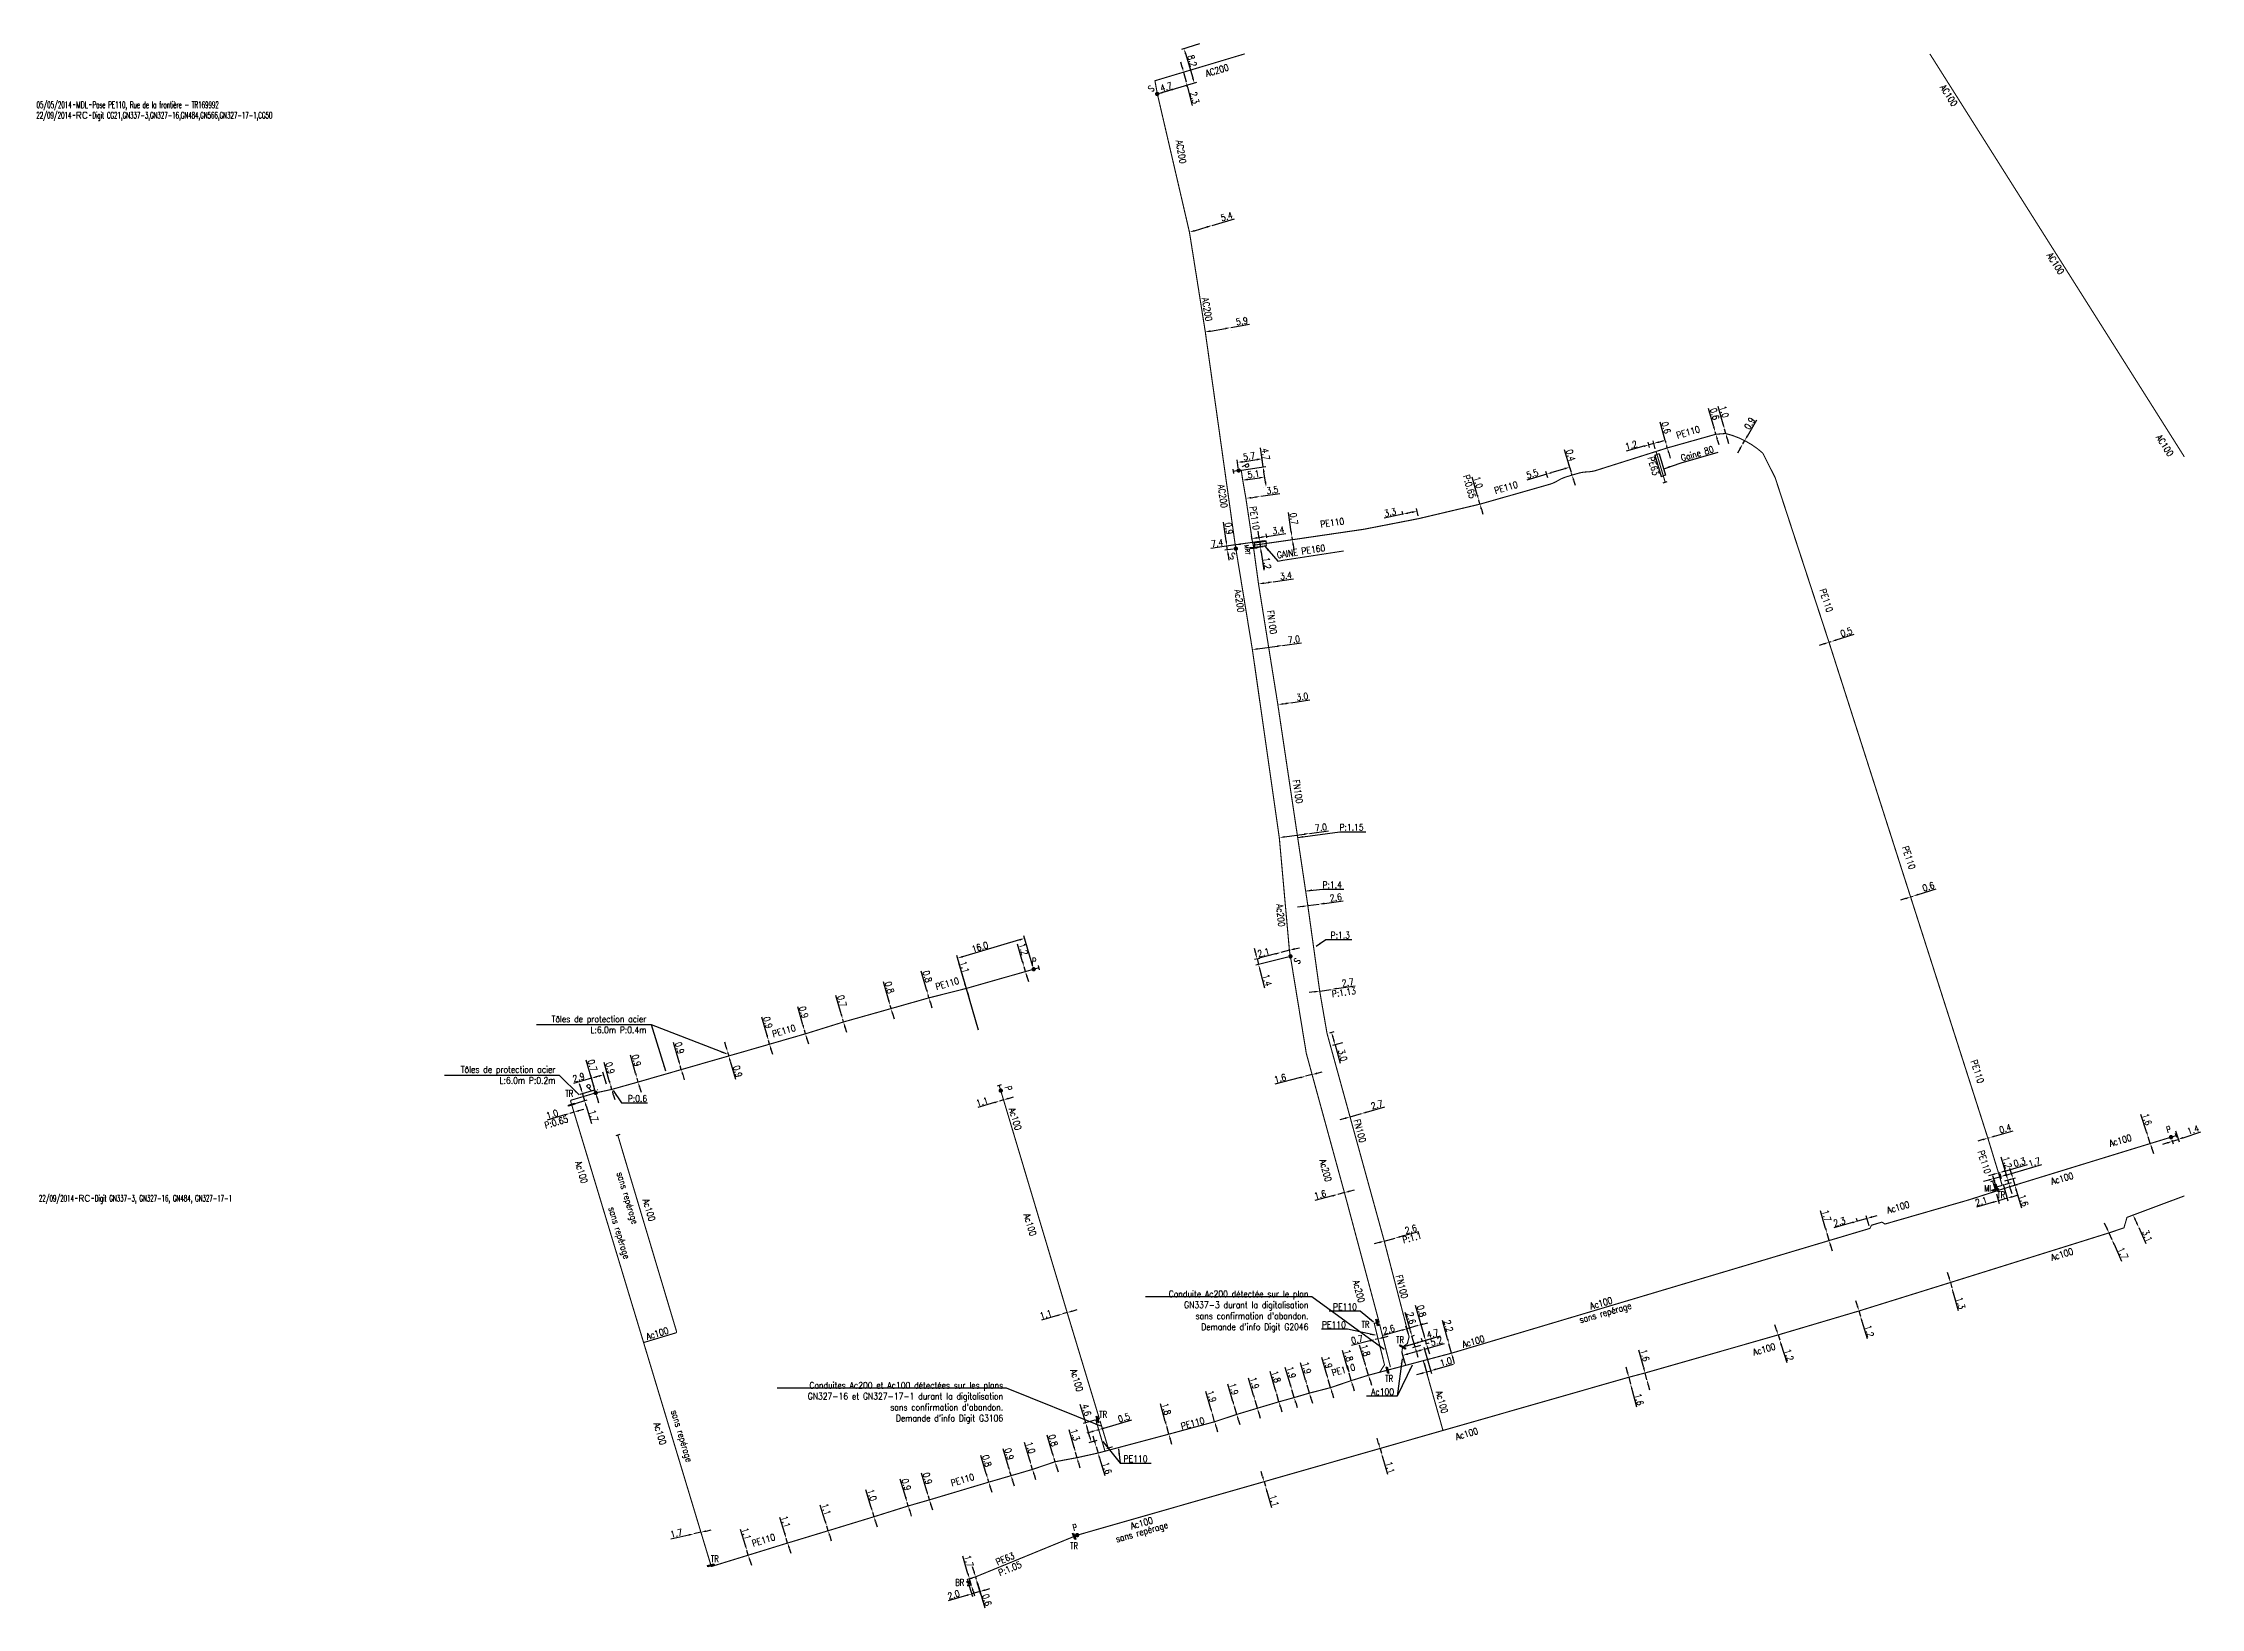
# Model space of a CAD drawing. Header units: millimetres. Extents: x 100511 to 101004, y 121645 to 122002.
import ezdxf
from ezdxf.enums import TextEntityAlignment as Align

# ---------------------------------------------------------------- set-up
doc = ezdxf.new("R2010")
doc.units = ezdxf.units.MM
doc.header["$PDMODE"] = 34
for name, pattern in [('L_25_AP', [2000, 1000, 1000]), ('L_25_FN', [2000, 1000, 1000]), ('L_25_PE', [2000, 1000, 1000])]:
    doc.linetypes.add(name, pattern=pattern)
doc.layers.get('0').update_dxf_attribs({"linetype": 'CONTINUOUS'})
doc.layers.get('Defpoints').update_dxf_attribs({"linetype": 'CONTINUOUS'})
for name, color, linetype in [('L_150', 1, 'CONTINUOUS'), ('L_150_NC', 1, 'CONTINUOUS'), ('L_300', 7, 'CONTINUOUS'), ('L_340', 7, 'CONTINUOUS'), ('L_400', 7, 'CONTINUOUS'), ('L_420', 7, 'CONTINUOUS')]:
    doc.layers.add(name, color=color, linetype=linetype)
doc.layers.add('No_Print', color=7, linetype='CONTINUOUS', plot=False)
doc.styles.add('G_ROMANS', font='ROMANS.SHX', dxfattribs={"width": 0.75})
doc.styles.get("Standard").update_dxf_attribs({"font": 'romans.shx', "width": 0.85})
doc.dimstyles.get("Standard").update_dxf_attribs({"dimtxt": 1.5, "dimasz": 1.2, "dimexe": 0.625, "dimexo": 0.625, "dimgap": 0.25, "dimtad": 1, "dimdec": 1, "dimzin": 0, "dimdsep": 46, "dimtxsty": 'Standard', "dimcen": -0.5, "dimadec": 0, "dimazin": 0, "dimtfac": 1, "dimtdec": 1, "dimtmove": 0, "dimatfit": 3, "dimfxl": 1, "dimtolj": 1, "dimtzin": 0, "dimarcsym": 0})

msp = doc.modelspace()

# ---------------------------------------------------------------- texts
at = {"layer": 'L_150', "linetype": 'Continuous', "width": 0.85}
for s, rotation, p in [('AC200', 16.6578, (100776.61, 121994.74)), ('AC100', 302.5899, (100944.08, 121992.39)), ('AC200', 279.699, (100769.56, 121980.16)), ('AC100', 302.5899, (100968.48, 121953.99)), ('AC200', 279.699, (100775.51, 121944.16)), ('AC100', 302.5899, (100993.44, 121912.43)), ('PE63', 286.4971, (100877.36, 121907.74)), ('P:0.65', 286.1081, (100835.16, 121903.59)), ('AC200', 277.9951, (100779.16, 121901.55)), ('PE110', 15.9161, (100842.59, 121899.46)), ('Ac200', 278.1552, (100782.96, 121877.51)), ('FN100', 278.4879, (100796.29, 121834.06)), ('Ac200', 275.1261, (100792.52, 121805.75)), ('P:1.13', 8.3281, (100805.32, 121784.45)), ('PE110', 16.0751, (100677.58, 121775.33)), ('P:0.65', 16.8814, (100625.57, 121754.43)), ('Ac100', 286.862, (100731.38, 121758.98)), ('FN100', 285.4059, (100810.16, 121756.4)), ('Ac100', 16.0846, (100983.06, 121750.32)), ('Ac100', 286.8225, (100632.26, 121746.82)), ('Ac200', 285.3146, (100802.36, 121747.26)), ('sans repérage', 286.8225, (100641.78, 121744.29)), ('Ac100', 16.0846, (100969.75, 121741.64)), ('sans repérage', 286.8225, (100639.9, 121736.32)), ('Ac100', 286.6749, (100647.71, 121738.18)), ('Ac100', 16.0846, (100932.29, 121735.05)), ('Ac100', 286.862, (100734.76, 121734.81)), ('P:1.1', 15.494, (100821.61, 121728.23)), ('Ac100', 17.366, (100969.75, 121724.24)), ('FN100', 284.5664, (100819.8, 121720.81)), ('Ac200', 284.9999, (100809.97, 121719.65)), ('Ac100', 15.949, (100864.43, 121713.15)), ('sans repérage', 15.977, (100862, 121710.02)), ('Ac100', 16.7068, (100648.76, 121706.2)), ('Ac100', 15.949, (100835.21, 121704.39)), ('PE110', 15.1479, (100805.42, 121697.91)), ('Ac100', 15.949, (100901.68, 121702.61)), ('Ac100', 286.862, (100745.43, 121699.27)), ('Ac100', 285.7736, (100828.92, 121694.33)), ('Ac100', 286.8225, (100650.21, 121687.1)), ('sans repérage', 286.8225, (100654.18, 121689.92)), ('PE110', 15.1479, (100770.97, 121685.7)), ('Ac100', 15.9667, (100833.72, 121683.32)), ('PE110', 16.6272, (100718.41, 121672.73)), ('PE110', 17.116, (100672.96, 121658.93)), ('sans repérage', 15.977, (100756.07, 121659.92)), ('Ac100', 15.977, (100759.43, 121662.91)), ('PE63', 22.2848, (100728.8, 121654.67)), ('P:1.05', 22.2848, (100729.39, 121652.24))]:
    msp.add_text(s, height=1.5, rotation=rotation, dxfattribs=at).set_placement(p)
for s, rotation, p in [('PE110', 16.5114, (100886.62, 121913.57)), ('PE110', 278.596, (100787.54, 121893.94)), ('PE110', 8.2955, (100805.3, 121892.91)), ('PE110', 288.0013, (100918.18, 121875.14)), ('FN100', 278.0102, (100791.54, 121870.17)), ('PE110', 288.0013, (100937.05, 121816.37)), ('PE110', 16.1235, (100717.33, 121787.59)), ('PE110', 288.0013, (100952.72, 121767.53)), ('PE110', 288.0013, (100954.29, 121746.84))]:
    msp.add_text(s, height=1.5, rotation=rotation, dxfattribs=at).set_placement(p, align=Align.MIDDLE)
at = {"layer": 'L_150', "linetype": 'Continuous', "char_height": 1.5}
for s, insert, attachment_point in [('\\A1;P:1.15', (100806.94, 121822.56), 7), ('\\A1;P:1.4', (100803.06, 121809.41), 7), ('\\A1;P:1.3', (100804.91, 121797.9), 7), ('\\A1;P:0.6', (100644.33, 121760.6), 7), ('\\A1;PE110', (100810.94, 121713), 9), ('\\A1;PE110', (100808.42, 121708.91), 9), ('\\A1;Ac100', (100819.42, 121693.58), 9), ('\\A1;PE110', (100757.62, 121678.3), 7)]:
    msp.add_mtext(s, dxfattribs=dict(at, insert=insert, attachment_point=attachment_point))
at = {"layer": 'L_400', "linetype": 'Continuous', "char_height": 1.5, "attachment_point": 7}
for s, insert, rotation in [('\\A1;Gaine 80', (100885.21, 121906.91), 16.0712), ('\\A1; GAINE PE160', (100791.91, 121884.59), 8.973)]:
    msp.add_mtext(s, dxfattribs=dict(at, insert=insert, rotation=rotation))
at = {"layer": 'L_420', "linetype": 'Continuous', "char_height": 1.5, "attachment_point": 9}
for s, insert in [('\\A1;Tôles de protection acier\\PL:6.0m P:0.4m', (100648.57, 121776.26)), ('\\A1;Tôles de protection acier\\PL:6.0m P:0.2m', (100627.8, 121764.74))]:
    msp.add_mtext(s, dxfattribs=dict(at, insert=insert))
at = {"layer": 'No_Print', "linetype": 'Continuous', "char_height": 1.5, "attachment_point": 9}
for s, insert in [("\\A1;Conduite Ac200 détectée sur le plan\\PGN337-3 durant la digitalisation\\Psans confirmation d'abandon.\\PDemande d'info Digit G2046", (100799.86, 121707.95)), ("\\A1;Conduites Ac200 et Ac100 détectées sur les plans\\PGN327-16 et GN327-17-1 durant la digitalisation\\Psans confirmation d'abandon.\\PDemande d'info Digit G3106", (100730.09, 121687.08))]:
    msp.add_mtext(s, dxfattribs=dict(at, insert=insert))

# ---------------------------------------------------------------- blocks, each defined once
blk = doc.blocks.new('*D0')
at = {"layer": 'Defpoints', "color": 0, "linetype": 'Continuous'}
for p in [(100787.09, 121888.36), (100790.32, 121889.77), (100790.46, 121888.85)]:
    blk.add_point(p, dxfattribs=at)
at = {"layer": 'L_150', "color": 0, "linetype": 'Continuous', "lineweight": -2}
for p, q in [((100787, 121888.98), (100786.87, 121889.9)), ((100788.15, 121889.46), (100789.14, 121889.6)), ((100790.37, 121889.47), (100790.23, 121890.39)), ((100790.32, 121889.77), (100794.71, 121890.41))]:
    blk.add_line(p, q, dxfattribs=at)
at = {"layer": 'L_150', "color": 0, "linetype": 'Continuous'}
for points in [[(100788.12, 121889.65), (100788.17, 121889.26), (100786.96, 121889.28)], [(100789.11, 121889.8), (100789.16, 121889.4), (100790.32, 121889.77)]]:
    blk.add_solid(points, dxfattribs=at)
at = {"layer": 'L_150', "color": 0, "linetype": 'Continuous', "insert": (100792.97, 121891.17), "char_height": 1.5, "attachment_point": 5, "rotation": 8.2582}
blk.add_mtext('\\A1;3.4', dxfattribs=at)
blk = doc.blocks.new('*D1')
at = {"layer": 'Defpoints', "color": 0, "linetype": 'Continuous'}
for p in [(100785.57, 121898.44), (100788.99, 121898.94), (100788.99, 121898.94)]:
    blk.add_point(p, dxfattribs=at)
at = {"layer": 'L_150', "color": 0, "linetype": 'Continuous', "lineweight": -2}
for p, q in [((100786.76, 121898.61), (100787.81, 121898.77)), ((100788.99, 121898.94), (100793.32, 121899.57))]:
    blk.add_line(p, q, dxfattribs=at)
at = {"layer": 'L_150', "color": 0, "linetype": 'Continuous'}
for points in [[(100786.73, 121898.81), (100786.79, 121898.42), (100785.57, 121898.44)], [(100787.78, 121898.96), (100787.83, 121898.57), (100788.99, 121898.94)]]:
    blk.add_solid(points, dxfattribs=at)
at = {"layer": 'L_150', "color": 0, "linetype": 'Continuous', "insert": (100791.61, 121900.33), "char_height": 1.5, "attachment_point": 5, "rotation": 8.2582}
blk.add_mtext('\\A1;3.5', dxfattribs=at)
blk = doc.blocks.new('*D2')
at = {"layer": 'Defpoints', "color": 0, "linetype": 'Continuous'}
for p in [(100789.86, 121903.35), (100789.86, 121903.35), (100784.84, 121902.62)]:
    blk.add_point(p, dxfattribs=at)
at = {"layer": 'L_150', "color": 0, "linetype": 'Continuous', "lineweight": -2}
blk.add_line((100786.03, 121902.79), (100788.67, 121903.17), dxfattribs=at)
at = {"layer": 'L_150', "color": 0, "linetype": 'Continuous'}
for points in [[(100786, 121902.99), (100786.06, 121902.59), (100784.84, 121902.62)], [(100788.64, 121903.37), (100788.7, 121902.97), (100789.86, 121903.35)]]:
    blk.add_solid(points, dxfattribs=at)
at = {"layer": 'L_150', "color": 0, "linetype": 'Continuous', "insert": (100787.31, 121903.99), "char_height": 1.5, "attachment_point": 5, "rotation": 8.2594}
blk.add_mtext('\\A1;5.1', dxfattribs=at)
blk = doc.blocks.new('*D3')
at = {"layer": 'Defpoints', "color": 0, "linetype": 'Continuous'}
for p in [(100783.91, 121904.83), (100790.19, 121901.02), (100790.19, 121901.02)]:
    blk.add_point(p, dxfattribs=at)
at = {"layer": 'L_300', "color": 0, "linetype": 'Continuous', "lineweight": -2}
for p, q in [((100789.52, 121905.64), (100788.9, 121909.97)), ((100784.53, 121904.92), (100790.14, 121905.73)), ((100790.02, 121902.21), (100789.7, 121904.45)), ((100789.58, 121900.93), (100789.58, 121900.93))]:
    blk.add_line(p, q, dxfattribs=at)
at = {"layer": 'L_300', "color": 0, "linetype": 'Continuous'}
for points in [[(100789.89, 121904.48), (100789.5, 121904.43), (100789.52, 121905.64)], [(100790.22, 121902.24), (100789.82, 121902.18), (100790.19, 121901.02)]]:
    blk.add_solid(points, dxfattribs=at)
at = {"layer": 'L_300', "color": 0, "linetype": 'Continuous', "insert": (100790.11, 121908.54), "char_height": 1.5, "attachment_point": 5, "rotation": 278.2594}
blk.add_mtext('\\A1;4.7', dxfattribs=at)
blk = doc.blocks.new('*D4')
at = {"layer": 'Defpoints', "color": 0, "linetype": 'Continuous'}
for p in [(100783.91, 121904.83), (100789.26, 121907.48), (100789.52, 121905.64)]:
    blk.add_point(p, dxfattribs=at)
at = {"layer": 'L_300', "color": 0, "linetype": 'Continuous', "lineweight": -2}
for p, q in [((100789.43, 121906.26), (100789.17, 121908.09)), ((100783.82, 121905.45), (100783.56, 121907.28)), ((100784.83, 121906.83), (100788.07, 121907.3))]:
    blk.add_line(p, q, dxfattribs=at)
at = {"layer": 'L_300', "color": 0, "linetype": 'Continuous'}
for points in [[(100784.8, 121907.03), (100784.86, 121906.64), (100783.65, 121906.66)], [(100788.04, 121907.5), (100788.1, 121907.11), (100789.26, 121907.48)]]:
    blk.add_solid(points, dxfattribs=at)
at = {"layer": 'L_300', "color": 0, "linetype": 'Continuous', "insert": (100786.31, 121908.06), "char_height": 1.5, "attachment_point": 5, "rotation": 8.2594}
blk.add_mtext('\\A1;5.7', dxfattribs=at)
blk = doc.blocks.new('L_300_12')
at = {"color": 0, "linetype": 'Continuous', "const_width": 0.497, "flags": 128}
blk.add_lwpolyline([(-0.25, 0, 1), (0.25, 0, 1)], format="xyb", close=True, dxfattribs=at)
at = {"color": 0, "linetype": 'Continuous', "style": 'G_ROMANS', "width": 0.75}
blk.add_text('P', height=1.5, dxfattribs=at).set_placement((0, 1.85), align=Align.MIDDLE)
at = {"color": 0, "linetype": 'Continuous', "style": 'G_ROMANS', "width": 0.75, "flags": 3}
for tag, p in [('DEF_LEG', (0, -5)), ('DEF_COUP', (0, -7.5)), ('DEF_TYPE', (0, -10))]:
    blk.add_attdef(tag, text='', height=1.2, dxfattribs=at).set_placement(p, align=Align.MIDDLE)
blk = doc.blocks.new('L_340_07')
at = {"color": 0, "linetype": 'Continuous', "const_width": 0.25, "flags": 128}
blk.add_lwpolyline([(0, 0), (1.25, 0)], dxfattribs=at)
at = {"color": 0, "linetype": 'Continuous', "flags": 128}
blk.add_lwpolyline([(1.25, -0.5), (1.25, 0.5)], dxfattribs=at)
at = {"color": 0, "linetype": 'Continuous', "style": 'G_ROMANS', "width": 0.75, "flags": 3}
for tag, p in [('DEF_LEG', (0.72, -3.47)), ('DEF_COUP', (0.72, -5.97)), ('DEF_TYPE', (0.72, -8.47))]:
    blk.add_attdef(tag, text='', height=1.2, dxfattribs=at).set_placement(p, align=Align.MIDDLE)
blk = doc.blocks.new('*D7')
at = {"layer": 'Defpoints', "color": 0, "linetype": 'Continuous'}
for p in [(100796.11, 121889.65), (100796.11, 121889.65), (100796.2, 121889.01)]:
    blk.add_point(p, dxfattribs=at)
at = {"layer": 'L_150', "color": 0, "linetype": 'Continuous', "lineweight": -2}
for p, q in [((100795.94, 121890.84), (100795.31, 121895.23)), ((100796.2, 121889.01), (100796.11, 121889.65)), ((100796.37, 121887.82), (100796.53, 121886.64))]:
    blk.add_line(p, q, dxfattribs=at)
at = {"layer": 'L_150', "color": 0, "linetype": 'Continuous'}
for points in [[(100796.13, 121890.87), (100795.74, 121890.81), (100796.11, 121889.65)], [(100796.56, 121887.85), (100796.17, 121887.79), (100796.2, 121889.01)]]:
    blk.add_solid(points, dxfattribs=at)
at = {"layer": 'L_150', "color": 0, "linetype": 'Continuous', "insert": (100796.53, 121893.8), "char_height": 1.5, "attachment_point": 5, "rotation": 278.0944}
blk.add_mtext('\\A1;0.7', dxfattribs=at)
blk = doc.blocks.new('*D8')
at = {"layer": 'Defpoints', "color": 0, "linetype": 'Continuous'}
for p in [(100788.7, 121888.6), (100790.46, 121888.85), (100787.32, 121887.15)]:
    blk.add_point(p, dxfattribs=at)
at = {"layer": 'L_340', "color": 0, "linetype": 'Continuous', "lineweight": -2}
for p, q in [((100789.84, 121888.76), (100788.08, 121888.51)), ((100788.53, 121889.79), (100788.36, 121890.98)), ((100788.7, 121888.6), (100788.87, 121887.37)), ((100787.94, 121887.24), (100789.49, 121887.46)), ((100789.04, 121886.18), (100789.63, 121882.04))]:
    blk.add_line(p, q, dxfattribs=at)
at = {"layer": 'L_340', "color": 0, "linetype": 'Continuous'}
for points in [[(100788.73, 121889.82), (100788.33, 121889.76), (100788.7, 121888.6)], [(100789.24, 121886.21), (100788.84, 121886.15), (100788.87, 121887.37)]]:
    blk.add_solid(points, dxfattribs=at)
at = {"layer": 'L_340', "color": 0, "linetype": 'Continuous', "insert": (100790.41, 121883.66), "char_height": 1.5, "attachment_point": 5, "rotation": 278.0944}
blk.add_mtext('\\A1;1.2', dxfattribs=at)
blk = doc.blocks.new('*D9')
at = {"layer": 'Defpoints', "color": 0, "linetype": 'Continuous'}
for p in [(100788.45, 121878.91), (100791.81, 121879.38), (100791.81, 121879.38)]:
    blk.add_point(p, dxfattribs=at)
at = {"layer": 'L_150', "color": 0, "linetype": 'Continuous', "lineweight": -2}
for p, q in [((100789.63, 121879.08), (100790.62, 121879.22)), ((100791.81, 121879.38), (100796.45, 121880.04))]:
    blk.add_line(p, q, dxfattribs=at)
at = {"layer": 'L_150', "color": 0, "linetype": 'Continuous'}
for points in [[(100789.61, 121879.28), (100789.66, 121878.88), (100788.45, 121878.91)], [(100790.6, 121879.42), (100790.65, 121879.02), (100791.81, 121879.38)]]:
    blk.add_solid(points, dxfattribs=at)
at = {"layer": 'L_150', "color": 0, "linetype": 'Continuous', "insert": (100794.71, 121880.8), "char_height": 1.5, "attachment_point": 5, "rotation": 8.0102}
blk.add_mtext('\\A1;3.4', dxfattribs=at)
blk = doc.blocks.new('L_340_17')
at = {"linetype": 'Continuous'}
blk.add_hatch(color=0, dxfattribs=at).paths.add_polyline_path([(0.125, 0.75), (-0.125, 0.75), (-0.125, -0.75), (0.125, -0.75)])
at = {"color": 0, "linetype": 'Continuous'}
blk.add_lwpolyline([(-0.125, 0.75), (0.125, 0.75), (0.125, -0.75), (-0.125, -0.75)], close=True, dxfattribs=at)
at = {"color": 0, "linetype": 'Continuous', "width": 0.75}
for tag, height, flags, p in [('MRT', 1.5, 8, (0, 3)), ('DEF_LEG', 1.2, 3, (0, -5)), ('DEF_COUP', 1.2, 3, (0, -7.5)), ('DEF_TYPE', 1.2, 3, (0, -10))]:
    blk.add_attdef(tag, text='', height=height, dxfattribs=dict(at, flags=flags)).set_placement(p, align=Align.MIDDLE)
blk = doc.blocks.new('*D11')
at = {"layer": 'Defpoints', "color": 0, "linetype": 'Continuous'}
for p in [(100704.28, 121782.62), (100704.28, 121782.62), (100704.49, 121781.9)]:
    blk.add_point(p, dxfattribs=at)
at = {"layer": 'L_150', "color": 0, "linetype": 'Continuous', "lineweight": -2}
for p, q in [((100703.95, 121783.77), (100702.73, 121787.97)), ((100704.49, 121781.9), (100704.28, 121782.62)), ((100704.82, 121780.74), (100705.16, 121779.59))]:
    blk.add_line(p, q, dxfattribs=at)
at = {"layer": 'L_150', "color": 0, "linetype": 'Continuous'}
for points in [[(100704.14, 121783.82), (100703.76, 121783.71), (100704.28, 121782.62)], [(100705.01, 121780.8), (100704.63, 121780.69), (100704.49, 121781.9)]]:
    blk.add_solid(points, dxfattribs=at)
at = {"layer": 'L_150', "color": 0, "linetype": 'Continuous', "insert": (100704.13, 121786.72), "char_height": 1.5, "attachment_point": 5, "rotation": 286.1235}
blk.add_mtext('\\A1;0.8', dxfattribs=at)
blk = doc.blocks.new('*D12')
at = {"layer": 'Defpoints', "color": 0, "linetype": 'Continuous'}
for p in [(100712.93, 121785.12), (100712.93, 121785.12), (100713.15, 121784.35)]:
    blk.add_point(p, dxfattribs=at)
at = {"layer": 'L_150', "color": 0, "linetype": 'Continuous', "lineweight": -2}
for p, q in [((100712.6, 121786.27), (100711.38, 121790.47)), ((100713.15, 121784.35), (100712.93, 121785.12)), ((100713.53, 121785.29), (100713.53, 121785.29)), ((100713.75, 121784.52), (100713.75, 121784.52)), ((100713.48, 121783.19), (100713.82, 121782.04))]:
    blk.add_line(p, q, dxfattribs=at)
at = {"layer": 'L_150', "color": 0, "linetype": 'Continuous'}
for points in [[(100712.79, 121786.32), (100712.4, 121786.21), (100712.93, 121785.12)], [(100713.68, 121783.25), (100713.29, 121783.14), (100713.15, 121784.35)]]:
    blk.add_solid(points, dxfattribs=at)
at = {"layer": 'L_150', "color": 0, "linetype": 'Continuous', "insert": (100712.78, 121789.22), "char_height": 1.5, "attachment_point": 5, "rotation": 286.1235}
blk.add_mtext('\\A1;0.8', dxfattribs=at)
blk = doc.blocks.new('*D13')
at = {"layer": 'Defpoints', "color": 0, "linetype": 'Continuous'}
for p in [(100721.38, 121787.56), (100721.38, 121787.56), (100721.69, 121786.5)]:
    blk.add_point(p, dxfattribs=at)
at = {"layer": 'L_150', "color": 0, "linetype": 'Continuous', "lineweight": -2}
for p, q in [((100721.04, 121788.71), (100719.96, 121792.38)), ((100721.69, 121786.5), (100721.38, 121787.56)), ((100722.03, 121785.35), (100722.37, 121784.2))]:
    blk.add_line(p, q, dxfattribs=at)
at = {"layer": 'L_150', "color": 0, "linetype": 'Continuous'}
for points in [[(100721.23, 121788.77), (100720.85, 121788.65), (100721.38, 121787.56)], [(100722.22, 121785.41), (100721.84, 121785.3), (100721.69, 121786.5)]]:
    blk.add_solid(points, dxfattribs=at)
at = {"layer": 'L_150', "color": 0, "linetype": 'Continuous', "insert": (100721.29, 121791.4), "char_height": 1.5, "attachment_point": 5, "rotation": 286.4357}
blk.add_mtext('\\A1;1.1', dxfattribs=at)
blk = doc.blocks.new('*D14')
at = {"layer": 'Defpoints', "color": 0, "linetype": 'Continuous'}
for p in [(100719.65, 121793.41), (100737.08, 121790.89), (100724.68, 121776.38)]:
    blk.add_point(p, dxfattribs=at)
at = {"layer": 'L_300', "color": 0, "linetype": 'Continuous', "lineweight": -2}
for p, q in [((100733.85, 121797.59), (100720.8, 121793.75)), ((100736.9, 121791.49), (100734.82, 121798.53)), ((100724.5, 121776.98), (100719.48, 121794.01))]:
    blk.add_line(p, q, dxfattribs=at)
at = {"layer": 'L_300', "color": 0, "linetype": 'Continuous'}
for points in [[(100733.79, 121797.79), (100733.91, 121797.4), (100735, 121797.93)], [(100720.75, 121793.94), (100720.86, 121793.55), (100719.65, 121793.41)]]:
    blk.add_solid(points, dxfattribs=at)
at = {"layer": 'L_300', "color": 0, "linetype": 'Continuous', "insert": (100724.79, 121795.96), "char_height": 1.5, "attachment_point": 5, "rotation": 16.4357}
blk.add_mtext('\\A1;16.0', dxfattribs=at)
blk = doc.blocks.new('*D15')
at = {"layer": 'Defpoints', "color": 0, "linetype": 'Continuous'}
for p in [(100734.87, 121791.46), (100734.87, 121791.46), (100735.19, 121790.35)]:
    blk.add_point(p, dxfattribs=at)
at = {"layer": 'L_150', "color": 0, "linetype": 'Continuous', "lineweight": -2}
for p, q in [((100734.54, 121792.61), (100733.38, 121796.64)), ((100735.19, 121790.35), (100734.87, 121791.46)), ((100735.53, 121789.2), (100735.86, 121788.05))]:
    blk.add_line(p, q, dxfattribs=at)
at = {"layer": 'L_150', "color": 0, "linetype": 'Continuous'}
for points in [[(100734.73, 121792.67), (100734.35, 121792.56), (100734.87, 121791.46)], [(100735.72, 121789.26), (100735.33, 121789.15), (100735.19, 121790.35)]]:
    blk.add_solid(points, dxfattribs=at)
at = {"layer": 'L_150', "color": 0, "linetype": 'Continuous', "insert": (100734.75, 121795.48), "char_height": 1.5, "attachment_point": 5, "rotation": 286.1235}
blk.add_mtext('\\A1;1.2', dxfattribs=at)
blk = doc.blocks.new('GIS_MODF')
at = {"color": 0, "linetype": 'Continuous', "flags": 128}
for points in [[(-2.18, -0.01), (-1.68, -0.01)], [(1.52, -0.01), (2.02, -0.01)]]:
    blk.add_lwpolyline(points, dxfattribs=at)
at = {"color": 0, "linetype": 'Continuous', "width": 0.5}
blk.add_attdef('DATE', text='', height=1.5, dxfattribs=at).set_placement((-2.5, -0.8), align=Align.RIGHT)
at = {"color": 0, "linetype": 'Continuous', "width": 1.771291}
blk.add_attdef('USER', text='', height=1.5, dxfattribs=at).set_placement((-1.51, -0.8), (1.28, -0.8), align=Align.FIT)
at = {"color": 0, "linetype": 'Continuous', "width": 0.5}
blk.add_attdef('DESC', (2.29, -0.8), '', height=1.5, dxfattribs=at)
blk = doc.blocks.new('*D21')
at = {"layer": 'Defpoints', "color": 0, "linetype": 'Continuous'}
for p in [(100771.32, 121995.82), (100771.89, 121993.59), (100771.89, 121993.59)]:
    blk.add_point(p, dxfattribs=at)
at = {"layer": 'L_150', "color": 0, "linetype": 'Continuous', "lineweight": -2}
for p, q in [((100771.02, 121996.98), (100770.72, 121998.14)), ((100771.32, 121995.82), (100771.89, 121993.59)), ((100772.19, 121992.43), (100773.28, 121988.2))]:
    blk.add_line(p, q, dxfattribs=at)
at = {"layer": 'L_150', "color": 0, "linetype": 'Continuous'}
for points in [[(100771.22, 121997.03), (100770.83, 121996.93), (100771.32, 121995.82)], [(100772.38, 121992.48), (100772, 121992.38), (100771.89, 121993.59)]]:
    blk.add_solid(points, dxfattribs=at)
at = {"layer": 'L_150', "color": 0, "linetype": 'Continuous', "insert": (100773.85, 121989.98), "char_height": 1.5, "attachment_point": 5, "rotation": 284.3914}
blk.add_mtext('\\A1;2.3', dxfattribs=at)
blk = doc.blocks.new('L_300_11')
at = {"color": 0, "linetype": 'Continuous', "const_width": 0.497, "flags": 128}
blk.add_lwpolyline([(-0.25, 0, 1), (0.25, 0, 1)], format="xyb", close=True, dxfattribs=at)
at = {"color": 0, "linetype": 'Continuous', "style": 'G_ROMANS', "width": 0.75}
blk.add_text('S', height=1.5, dxfattribs=at).set_placement((0, 1.85), align=Align.MIDDLE)
at = {"color": 0, "linetype": 'Continuous', "width": 0.75, "flags": 3}
for tag, p in [('DEF_LEG', (0, -5)), ('DEF_COUP', (0, -7.5)), ('DEF_TYPE', (0, -10))]:
    blk.add_attdef(tag, text='', height=1.2, dxfattribs=at).set_placement(p, align=Align.MIDDLE)
blk = doc.blocks.new('*D22')
at = {"layer": 'Defpoints', "color": 0, "linetype": 'Continuous'}
for p in [(100729.28, 121760.76), (100729.28, 121760.76), (100730.19, 121761.03)]:
    blk.add_point(p, dxfattribs=at)
at = {"layer": 'L_150', "color": 0, "linetype": 'Continuous', "lineweight": -2}
for p, q in [((100728.13, 121760.42), (100724.32, 121759.28)), ((100730.19, 121761.03), (100729.28, 121760.76)), ((100731.34, 121761.38), (100732.49, 121761.72))]:
    blk.add_line(p, q, dxfattribs=at)
at = {"layer": 'L_150', "color": 0, "linetype": 'Continuous'}
for points in [[(100728.07, 121760.61), (100728.18, 121760.23), (100729.28, 121760.76)], [(100731.28, 121761.57), (100731.39, 121761.19), (100730.19, 121761.03)]]:
    blk.add_solid(points, dxfattribs=at)
at = {"layer": 'L_150', "color": 0, "linetype": 'Continuous', "insert": (100725.29, 121760.62), "char_height": 1.5, "attachment_point": 5, "rotation": 16.6129}
blk.add_mtext('\\A1;1.1', dxfattribs=at)
blk = doc.blocks.new('*D23')
at = {"layer": 'Defpoints', "color": 0, "linetype": 'Continuous'}
for p in [(100996.96, 121752.52), (100997.75, 121754.58), (100998.6, 121752.02)]:
    blk.add_point(p, dxfattribs=at)
at = {"layer": 'L_300', "color": 0, "linetype": 'Continuous', "lineweight": -2}
for p, q in [((100996.13, 121751.2), (100994.99, 121750.83)), ((100997.15, 121751.93), (100997.46, 121750.98)), ((100997.27, 121751.58), (100998.6, 121752.02)), ((100997.95, 121753.99), (100998.79, 121751.42)), ((100999.74, 121752.39), (101003.77, 121753.72))]:
    blk.add_line(p, q, dxfattribs=at)
at = {"layer": 'L_300', "color": 0, "linetype": 'Continuous'}
for points in [[(100996.07, 121751.39), (100996.19, 121751.01), (100997.27, 121751.58)], [(100999.67, 121752.58), (100999.8, 121752.2), (100998.6, 121752.02)]]:
    blk.add_solid(points, dxfattribs=at)
at = {"layer": 'L_300', "color": 0, "linetype": 'Continuous', "insert": (101002.01, 121754.2), "char_height": 1.5, "attachment_point": 5, "rotation": 18.2606}
blk.add_mtext('\\A1;1.4', dxfattribs=at)
blk = doc.blocks.new('*D24')
at = {"layer": 'Defpoints', "color": 0, "linetype": 'Continuous'}
for p in [(100991.73, 121752.59), (100991.73, 121752.59), (100992.23, 121751.07)]:
    blk.add_point(p, dxfattribs=at)
at = {"layer": 'L_150', "color": 0, "linetype": 'Continuous', "lineweight": -2}
for p, q in [((100991.35, 121753.73), (100990.04, 121757.71)), ((100992.23, 121751.07), (100991.73, 121752.59)), ((100992.6, 121749.93), (100992.98, 121748.79))]:
    blk.add_line(p, q, dxfattribs=at)
at = {"layer": 'L_150', "color": 0, "linetype": 'Continuous'}
for points in [[(100991.54, 121753.79), (100991.16, 121753.67), (100991.73, 121752.59)], [(100992.79, 121749.99), (100992.41, 121749.87), (100992.23, 121751.07)]]:
    blk.add_solid(points, dxfattribs=at)
at = {"layer": 'L_150', "color": 0, "linetype": 'Continuous', "insert": (100991.46, 121756.6), "char_height": 1.5, "attachment_point": 5, "rotation": 288.2614}
blk.add_mtext('\\A1;1.6', dxfattribs=at)
blk = doc.blocks.new('*D25')
at = {"layer": 'Defpoints', "color": 0, "linetype": 'Continuous'}
for p in [(100959.78, 121742.77), (100960.23, 121741.24), (100960.83, 121743.08)]:
    blk.add_point(p, dxfattribs=at)
at = {"layer": 'L_150', "color": 0, "linetype": 'Continuous', "lineweight": -2}
for p, q in [((100960.49, 121744.23), (100960.16, 121745.38)), ((100960.38, 121742.95), (100961.43, 121743.25)), ((100960.83, 121743.08), (100961.27, 121741.54)), ((100960.83, 121741.41), (100961.87, 121741.71)), ((100961.61, 121740.39), (100962.77, 121736.36))]:
    blk.add_line(p, q, dxfattribs=at)
at = {"layer": 'L_150', "color": 0, "linetype": 'Continuous'}
for points in [[(100960.69, 121744.28), (100960.3, 121744.17), (100960.83, 121743.08)], [(100961.8, 121740.44), (100961.41, 121740.33), (100961.27, 121741.54)]]:
    blk.add_solid(points, dxfattribs=at)
at = {"layer": 'L_150', "color": 0, "linetype": 'Continuous', "insert": (100963.31, 121738.08), "char_height": 1.5, "attachment_point": 5, "rotation": 286.1283}
blk.add_mtext('\\A1;1.6', dxfattribs=at)
blk = doc.blocks.new('*D26')
at = {"layer": 'Defpoints', "color": 0, "linetype": 'Continuous'}
for p in [(100957.01, 121741.1), (100958.08, 121743.54), (100958.42, 121742.38)]:
    blk.add_point(p, dxfattribs=at)
at = {"layer": 'L_340', "color": 0, "linetype": 'Continuous', "lineweight": -2}
for p, q in [((100959.23, 121743.87), (100967.46, 121746.25)), ((100955.29, 121742.73), (100954.14, 121742.4)), ((100956.84, 121741.7), (100956.27, 121743.67)), ((100956.44, 121743.06), (100958.08, 121743.54)), ((100958.24, 121742.98), (100957.91, 121744.14))]:
    blk.add_line(p, q, dxfattribs=at)
at = {"layer": 'L_340', "color": 0, "linetype": 'Continuous'}
for points in [[(100955.24, 121742.92), (100955.35, 121742.54), (100956.44, 121743.06)], [(100959.18, 121744.06), (100959.29, 121743.68), (100958.08, 121743.54)]]:
    blk.add_solid(points, dxfattribs=at)
at = {"layer": 'L_340', "color": 0, "linetype": 'Continuous', "insert": (100965.74, 121746.79), "char_height": 1.5, "attachment_point": 5, "rotation": 16.1283}
blk.add_mtext('\\A1;1.7', dxfattribs=at)
blk = doc.blocks.new('*D27')
at = {"layer": 'Defpoints', "color": 0, "linetype": 'Continuous'}
for p in [(100956.88, 121740.16), (100958.42, 121742.38), (100959.52, 121738.58)]:
    blk.add_point(p, dxfattribs=at)
at = {"layer": 'L_150', "color": 0, "linetype": 'Continuous', "lineweight": -2}
for p, q in [((100958.59, 121741.78), (100959.7, 121737.98)), ((100956.36, 121737.65), (100952.51, 121736.53)), ((100957.05, 121739.56), (100957.68, 121737.39)), ((100959.52, 121738.58), (100957.51, 121737.99)), ((100960.68, 121738.91), (100961.83, 121739.25))]:
    blk.add_line(p, q, dxfattribs=at)
at = {"layer": 'L_150', "color": 0, "linetype": 'Continuous'}
for points in [[(100956.3, 121737.85), (100956.41, 121737.46), (100957.51, 121737.99)], [(100960.62, 121739.11), (100960.73, 121738.72), (100959.52, 121738.58)]]:
    blk.add_solid(points, dxfattribs=at)
at = {"layer": 'L_150', "color": 0, "linetype": 'Continuous', "insert": (100953.58, 121737.88), "char_height": 1.5, "attachment_point": 5, "rotation": 16.2604}
blk.add_mtext('\\A1;2.1', dxfattribs=at)
blk = doc.blocks.new('*D28')
at = {"layer": 'Defpoints', "color": 0, "linetype": 'Continuous'}
for p in [(100955.11, 121752.29), (100955.49, 121752.41), (100955.49, 121752.41)]:
    blk.add_point(p, dxfattribs=at)
at = {"layer": 'L_150', "color": 0, "linetype": 'Continuous', "lineweight": -2}
for p, q in [((100953.96, 121751.96), (100952.8, 121751.62)), ((100955.11, 121752.29), (100955.49, 121752.41)), ((100956.64, 121752.74), (100960.9, 121753.98))]:
    blk.add_line(p, q, dxfattribs=at)
at = {"layer": 'L_150', "color": 0, "linetype": 'Continuous'}
for points in [[(100953.9, 121752.15), (100954.01, 121751.77), (100955.11, 121752.29)], [(100956.59, 121752.93), (100956.7, 121752.55), (100955.49, 121752.41)]]:
    blk.add_solid(points, dxfattribs=at)
at = {"layer": 'L_150', "color": 0, "linetype": 'Continuous', "insert": (100959.07, 121754.49), "char_height": 1.5, "attachment_point": 5, "rotation": 16.2604}
blk.add_mtext('\\A1;0.4', dxfattribs=at)
blk = doc.blocks.new('*D29')
at = {"layer": 'Defpoints', "color": 0, "linetype": 'Continuous'}
for p in [(100918.37, 121730.53), (100918.37, 121730.53), (100918.84, 121728.9)]:
    blk.add_point(p, dxfattribs=at)
at = {"layer": 'L_150', "color": 0, "linetype": 'Continuous', "lineweight": -2}
for p, q in [((100918.04, 121731.68), (100916.88, 121735.71)), ((100918.84, 121728.9), (100918.37, 121730.53)), ((100919.17, 121727.74), (100919.51, 121726.59))]:
    blk.add_line(p, q, dxfattribs=at)
at = {"layer": 'L_150', "color": 0, "linetype": 'Continuous'}
for points in [[(100918.23, 121731.74), (100917.85, 121731.63), (100918.37, 121730.53)], [(100919.37, 121727.8), (100918.98, 121727.69), (100918.84, 121728.9)]]:
    blk.add_solid(points, dxfattribs=at)
at = {"layer": 'L_150', "color": 0, "linetype": 'Continuous', "insert": (100918.26, 121734.55), "char_height": 1.5, "attachment_point": 5, "rotation": 286.0684}
blk.add_mtext('\\A1;1.7', dxfattribs=at)
blk = doc.blocks.new('*D30')
at = {"layer": 'Defpoints', "color": 0, "linetype": 'Continuous'}
for p in [(100925.3, 121733.32), (100925.51, 121732.59), (100928.16, 121731.68)]:
    blk.add_point(p, dxfattribs=at)
at = {"layer": 'L_150', "color": 0, "linetype": 'Continuous', "lineweight": -2}
for p, q in [((100924.14, 121732.99), (100919.94, 121731.78)), ((100925.34, 121733.19), (100925.12, 121733.92)), ((100927.51, 121733.96), (100925.3, 121733.32)), ((100927.99, 121732.28), (100927.33, 121734.56)), ((100928.66, 121734.29), (100929.81, 121734.62))]:
    blk.add_line(p, q, dxfattribs=at)
at = {"layer": 'L_150', "color": 0, "linetype": 'Continuous'}
for points in [[(100924.09, 121733.18), (100924.2, 121732.8), (100925.3, 121733.32)], [(100928.6, 121734.48), (100928.72, 121734.1), (100927.51, 121733.96)]]:
    blk.add_solid(points, dxfattribs=at)
at = {"layer": 'L_150', "color": 0, "linetype": 'Continuous', "insert": (100921.19, 121733.18), "char_height": 1.5, "attachment_point": 5, "rotation": 16.0686}
blk.add_mtext('\\A1;2.3', dxfattribs=at)
blk = doc.blocks.new('*D31')
at = {"layer": 'Defpoints', "color": 0, "linetype": 'Continuous'}
for p in [(100982.78, 121730.65), (100983.46, 121729.14), (100983.46, 121729.14)]:
    blk.add_point(p, dxfattribs=at)
at = {"layer": 'L_150', "color": 0, "linetype": 'Continuous', "lineweight": -2}
for p, q in [((100982.28, 121731.74), (100981.79, 121732.84)), ((100982.78, 121730.65), (100983.46, 121729.14)), ((100983.95, 121728.05), (100985.67, 121724.23))]:
    blk.add_line(p, q, dxfattribs=at)
at = {"layer": 'L_150', "color": 0, "linetype": 'Continuous'}
for points in [[(100982.47, 121731.83), (100982.1, 121731.66), (100982.78, 121730.65)], [(100984.13, 121728.13), (100983.77, 121727.97), (100983.46, 121729.14)]]:
    blk.add_solid(points, dxfattribs=at)
at = {"layer": 'L_150', "color": 0, "linetype": 'Continuous', "insert": (100985.97, 121726), "char_height": 1.5, "attachment_point": 5, "rotation": 294.2545}
blk.add_mtext('\\A1;1.7', dxfattribs=at)
blk = doc.blocks.new('*D32')
at = {"layer": 'Defpoints', "color": 0, "linetype": 'Continuous'}
for p in [(100988.31, 121734.73), (100989.58, 121731.91), (100989.58, 121731.91)]:
    blk.add_point(p, dxfattribs=at)
at = {"layer": 'L_150', "color": 0, "linetype": 'Continuous', "lineweight": -2}
for p, q in [((100988.8, 121733.64), (100989.09, 121733)), ((100989.58, 121731.91), (100991.23, 121728.25))]:
    blk.add_line(p, q, dxfattribs=at)
at = {"layer": 'L_150', "color": 0, "linetype": 'Continuous'}
for points in [[(100988.99, 121733.72), (100988.62, 121733.56), (100988.31, 121734.73)], [(100989.27, 121733.08), (100988.91, 121732.92), (100989.58, 121731.91)]]:
    blk.add_solid(points, dxfattribs=at)
at = {"layer": 'L_150', "color": 0, "linetype": 'Continuous', "insert": (100991.56, 121729.94), "char_height": 1.5, "attachment_point": 5, "rotation": 294.2545}
blk.add_mtext('\\A1;3.1', dxfattribs=at)
blk = doc.blocks.new('*D33')
at = {"layer": 'Defpoints', "color": 0, "linetype": 'Continuous'}
for p in [(100946.55, 121719.32), (100946.88, 121718.11), (100946.88, 121718.11)]:
    blk.add_point(p, dxfattribs=at)
at = {"layer": 'L_150', "color": 0, "linetype": 'Continuous', "lineweight": -2}
for p, q in [((100946.23, 121720.48), (100945.92, 121721.63)), ((100945.95, 121719.16), (100945.95, 121719.16)), ((100946.27, 121717.95), (100946.27, 121717.95)), ((100946.55, 121719.32), (100946.88, 121718.11)), ((100947.19, 121716.96), (100948.29, 121712.91))]:
    blk.add_line(p, q, dxfattribs=at)
at = {"layer": 'L_150', "color": 0, "linetype": 'Continuous'}
for points in [[(100946.43, 121720.53), (100946.04, 121720.42), (100946.55, 121719.32)], [(100947.39, 121717.01), (100947, 121716.9), (100946.88, 121718.11)]]:
    blk.add_solid(points, dxfattribs=at)
at = {"layer": 'L_150', "color": 0, "linetype": 'Continuous', "insert": (100948.87, 121714.62), "char_height": 1.5, "attachment_point": 5, "rotation": 285.2342}
blk.add_mtext('\\A1;1.3', dxfattribs=at)
blk = doc.blocks.new('*D34')
at = {"layer": 'Defpoints', "color": 0, "linetype": 'Continuous'}
for p in [(100925.64, 121712.81), (100925.98, 121711.66), (100925.98, 121711.66)]:
    blk.add_point(p, dxfattribs=at)
at = {"layer": 'L_150', "color": 0, "linetype": 'Continuous', "lineweight": -2}
for p, q in [((100925.3, 121713.96), (100924.96, 121715.12)), ((100925.64, 121712.81), (100925.98, 121711.66)), ((100926.31, 121710.51), (100927.49, 121706.49))]:
    blk.add_line(p, q, dxfattribs=at)
at = {"layer": 'L_150', "color": 0, "linetype": 'Continuous'}
for points in [[(100925.49, 121714.02), (100925.11, 121713.91), (100925.64, 121712.81)], [(100926.51, 121710.57), (100926.12, 121710.45), (100925.98, 121711.66)]]:
    blk.add_solid(points, dxfattribs=at)
at = {"layer": 'L_150', "color": 0, "linetype": 'Continuous', "insert": (100928.03, 121708.21), "char_height": 1.5, "attachment_point": 5, "rotation": 286.3422}
blk.add_mtext('\\A1;1.2', dxfattribs=at)
blk = doc.blocks.new('*D35')
at = {"layer": 'Defpoints', "color": 0, "linetype": 'Continuous'}
for p in [(100907.18, 121707.34), (100907.54, 121706.2), (100907.54, 121706.2)]:
    blk.add_point(p, dxfattribs=at)
at = {"layer": 'L_150', "color": 0, "linetype": 'Continuous', "lineweight": -2}
for p, q in [((100906.82, 121708.49), (100906.46, 121709.63)), ((100907.18, 121707.34), (100907.54, 121706.2)), ((100907.9, 121705.05), (100909.16, 121701.06))]:
    blk.add_line(p, q, dxfattribs=at)
at = {"layer": 'L_150', "color": 0, "linetype": 'Continuous'}
for points in [[(100907.01, 121708.55), (100906.63, 121708.43), (100907.18, 121707.34)], [(100908.09, 121705.11), (100907.71, 121704.99), (100907.54, 121706.2)]]:
    blk.add_solid(points, dxfattribs=at)
at = {"layer": 'L_150', "color": 0, "linetype": 'Continuous', "insert": (100909.66, 121702.78), "char_height": 1.5, "attachment_point": 5, "rotation": 287.4895}
blk.add_mtext('\\A1;1.2', dxfattribs=at)
blk = doc.blocks.new('*D36')
at = {"layer": 'Defpoints', "color": 0, "linetype": 'Continuous'}
for p in [(100873.05, 121697.67), (100873.46, 121696.12), (100873.46, 121696.12)]:
    blk.add_point(p, dxfattribs=at)
at = {"layer": 'L_150', "color": 0, "linetype": 'Continuous', "lineweight": -2}
for p, q in [((100872.74, 121698.83), (100872.44, 121699.99)), ((100873.05, 121697.67), (100873.46, 121696.12)), ((100873.77, 121694.96), (100874.84, 121690.91))]:
    blk.add_line(p, q, dxfattribs=at)
at = {"layer": 'L_150', "color": 0, "linetype": 'Continuous'}
for points in [[(100872.94, 121698.88), (100872.55, 121698.78), (100873.05, 121697.67)], [(100873.96, 121695.01), (100873.57, 121694.91), (100873.46, 121696.12)]]:
    blk.add_solid(points, dxfattribs=at)
at = {"layer": 'L_150', "color": 0, "linetype": 'Continuous', "insert": (100875.42, 121692.61), "char_height": 1.5, "attachment_point": 5, "rotation": 284.7973}
blk.add_mtext('\\A1;1.6', dxfattribs=at)
blk = doc.blocks.new('*D37')
at = {"layer": 'Defpoints', "color": 0, "linetype": 'Continuous'}
for p in [(100876.78, 121698.65), (100877.19, 121697.11), (100877.19, 121697.11)]:
    blk.add_point(p, dxfattribs=at)
at = {"layer": 'L_150', "color": 0, "linetype": 'Continuous', "lineweight": -2}
for p, q in [((100876.47, 121699.81), (100875.39, 121703.86)), ((100877.19, 121697.11), (100876.78, 121698.65)), ((100877.49, 121695.95), (100877.8, 121694.79))]:
    blk.add_line(p, q, dxfattribs=at)
at = {"layer": 'L_150', "color": 0, "linetype": 'Continuous'}
for points in [[(100876.66, 121699.87), (100876.27, 121699.76), (100876.78, 121698.65)], [(100877.69, 121696), (100877.3, 121695.9), (100877.19, 121697.11)]]:
    blk.add_solid(points, dxfattribs=at)
at = {"layer": 'L_150', "color": 0, "linetype": 'Continuous', "insert": (100876.74, 121702.68), "char_height": 1.5, "attachment_point": 5, "rotation": 284.8838}
blk.add_mtext('\\A1;1.6', dxfattribs=at)
blk = doc.blocks.new('*D38')
at = {"layer": 'Defpoints', "color": 0, "linetype": 'Continuous'}
for p in [(100826.08, 121705.13), (100826.1, 121701.46), (100827.81, 121699.16)]:
    blk.add_point(p, dxfattribs=at)
at = {"layer": 'L_150', "color": 0, "linetype": 'Continuous', "lineweight": -2}
for p, q in [((100826.26, 121704.52), (100827.98, 121698.56)), ((100826.28, 121700.86), (100827.02, 121698.28)), ((100828.96, 121699.5), (100832.98, 121700.66)), ((100825.69, 121698.55), (100824.54, 121698.22)), ((100826.85, 121698.89), (100827.81, 121699.16))]:
    blk.add_line(p, q, dxfattribs=at)
at = {"layer": 'L_150', "color": 0, "linetype": 'Continuous'}
for points in [[(100825.64, 121698.74), (100825.75, 121698.36), (100826.85, 121698.89)], [(100828.9, 121699.69), (100829.02, 121699.31), (100827.81, 121699.16)]]:
    blk.add_solid(points, dxfattribs=at)
at = {"layer": 'L_150', "color": 0, "linetype": 'Continuous', "insert": (100831.27, 121701.21), "char_height": 1.5, "attachment_point": 5, "rotation": 16.1461}
blk.add_mtext('\\A1;1.0', dxfattribs=at)
blk = doc.blocks.new('*D39')
at = {"layer": 'Defpoints', "color": 0, "linetype": 'Continuous'}
for p in [(100816.23, 121681.41), (100816.53, 121680.35), (100816.53, 121680.35)]:
    blk.add_point(p, dxfattribs=at)
at = {"layer": 'L_150', "color": 0, "linetype": 'Continuous', "lineweight": -2}
for p, q in [((100815.89, 121682.56), (100815.56, 121683.72)), ((100816.23, 121681.41), (100816.53, 121680.35)), ((100816.86, 121679.2), (100817.92, 121675.52))]:
    blk.add_line(p, q, dxfattribs=at)
at = {"layer": 'L_150', "color": 0, "linetype": 'Continuous'}
for points in [[(100816.09, 121682.62), (100815.7, 121682.51), (100816.23, 121681.41)], [(100817.05, 121679.25), (100816.67, 121679.14), (100816.53, 121680.35)]]:
    blk.add_solid(points, dxfattribs=at)
at = {"layer": 'L_150', "color": 0, "linetype": 'Continuous', "insert": (100818.52, 121677.06), "char_height": 1.5, "attachment_point": 5, "rotation": 286.0248}
blk.add_mtext('\\A1;1.1', dxfattribs=at)
blk = doc.blocks.new('*D40')
at = {"layer": 'Defpoints', "color": 0, "linetype": 'Continuous'}
for p in [(100831.97, 121705.29), (100831.97, 121705.29), (100832.55, 121703.17)]:
    blk.add_point(p, dxfattribs=at)
at = {"layer": 'L_150', "color": 0, "linetype": 'Continuous', "lineweight": -2}
for p, q in [((100831.65, 121706.44), (100830.48, 121710.66)), ((100832.55, 121703.17), (100831.97, 121705.29)), ((100832.87, 121702.01), (100833.19, 121700.85))]:
    blk.add_line(p, q, dxfattribs=at)
at = {"layer": 'L_150', "color": 0, "linetype": 'Continuous'}
for points in [[(100831.84, 121706.5), (100831.45, 121706.39), (100831.97, 121705.29)], [(100833.07, 121702.06), (100832.68, 121701.96), (100832.55, 121703.17)]]:
    blk.add_solid(points, dxfattribs=at)
at = {"layer": 'L_150', "color": 0, "linetype": 'Continuous', "insert": (100831.87, 121709.39), "char_height": 1.5, "attachment_point": 5, "rotation": 285.4907}
blk.add_mtext('\\A1;2.2', dxfattribs=at)
blk = doc.blocks.new('*D41')
at = {"layer": 'Defpoints', "color": 0, "linetype": 'Continuous'}
for p in [(100815.08, 121706.29), (100815.08, 121706.29), (100815.76, 121706.46)]:
    blk.add_point(p, dxfattribs=at)
at = {"layer": 'L_150', "color": 0, "linetype": 'Continuous', "lineweight": -2}
for p, q in [((100813.92, 121706), (100809.67, 121704.95)), ((100815.76, 121706.46), (100815.08, 121706.29)), ((100816.93, 121706.75), (100818.09, 121707.04))]:
    blk.add_line(p, q, dxfattribs=at)
at = {"layer": 'L_150', "color": 0, "linetype": 'Continuous'}
for points in [[(100813.87, 121706.2), (100813.97, 121705.81), (100815.08, 121706.29)], [(100816.88, 121706.94), (100816.97, 121706.55), (100815.76, 121706.46)]]:
    blk.add_solid(points, dxfattribs=at)
at = {"layer": 'L_150', "color": 0, "linetype": 'Continuous', "insert": (100810.97, 121706.3), "char_height": 1.5, "attachment_point": 5, "rotation": 13.9279}
blk.add_mtext('\\A1;0.7', dxfattribs=at)
blk = doc.blocks.new('*D42')
at = {"layer": 'Defpoints', "color": 0, "linetype": 'Continuous'}
for p in [(100813.08, 121699.81), (100813.08, 121699.81), (100813.58, 121698.14)]:
    blk.add_point(p, dxfattribs=at)
at = {"layer": 'L_150', "color": 0, "linetype": 'Continuous', "lineweight": -2}
for p, q in [((100812.73, 121700.96), (100811.52, 121704.97)), ((100813.58, 121698.14), (100813.08, 121699.81)), ((100813.93, 121696.99), (100814.27, 121695.84))]:
    blk.add_line(p, q, dxfattribs=at)
at = {"layer": 'L_150', "color": 0, "linetype": 'Continuous'}
for points in [[(100812.92, 121701.02), (100812.54, 121700.9), (100813.08, 121699.81)], [(100814.12, 121697.05), (100813.74, 121696.93), (100813.58, 121698.14)]]:
    blk.add_solid(points, dxfattribs=at)
at = {"layer": 'L_150', "color": 0, "linetype": 'Continuous', "insert": (100812.91, 121703.83), "char_height": 1.5, "attachment_point": 5, "rotation": 286.7481}
blk.add_mtext('\\A1;1.8', dxfattribs=at)
blk = doc.blocks.new('*D43')
at = {"layer": 'Defpoints', "color": 0, "linetype": 'Continuous'}
for p in [(100809.13, 121698.62), (100809.13, 121698.62), (100809.63, 121696.9)]:
    blk.add_point(p, dxfattribs=at)
at = {"layer": 'L_150', "color": 0, "linetype": 'Continuous', "lineweight": -2}
for p, q in [((100808.79, 121699.78), (100807.61, 121703.8)), ((100809.63, 121696.9), (100809.13, 121698.62)), ((100809.72, 121698.8), (100809.72, 121698.8)), ((100809.97, 121695.74), (100810.31, 121694.59)), ((100810.23, 121697.07), (100810.23, 121697.07))]:
    blk.add_line(p, q, dxfattribs=at)
at = {"layer": 'L_150', "color": 0, "linetype": 'Continuous'}
for points in [[(100808.98, 121699.83), (100808.6, 121699.72), (100809.13, 121698.62)], [(100810.16, 121695.8), (100809.78, 121695.69), (100809.63, 121696.9)]]:
    blk.add_solid(points, dxfattribs=at)
at = {"layer": 'L_150', "color": 0, "linetype": 'Continuous', "insert": (100808.99, 121702.64), "char_height": 1.5, "attachment_point": 5, "rotation": 286.3349}
blk.add_mtext('\\A1;1.8', dxfattribs=at)
blk = doc.blocks.new('*D44')
at = {"layer": 'Defpoints', "color": 0, "linetype": 'Continuous'}
for p in [(100804.4, 121697.08), (100804.4, 121697.08), (100804.92, 121695.3)]:
    blk.add_point(p, dxfattribs=at)
at = {"layer": 'L_150', "color": 0, "linetype": 'Continuous', "lineweight": -2}
for p, q in [((100804.06, 121698.23), (100802.9, 121702.19)), ((100804.92, 121695.3), (100804.4, 121697.08)), ((100805.25, 121694.15), (100805.59, 121693))]:
    blk.add_line(p, q, dxfattribs=at)
at = {"layer": 'L_150', "color": 0, "linetype": 'Continuous'}
for points in [[(100804.25, 121698.29), (100803.87, 121698.17), (100804.4, 121697.08)], [(100805.45, 121694.21), (100805.06, 121694.09), (100804.92, 121695.3)]]:
    blk.add_solid(points, dxfattribs=at)
at = {"layer": 'L_150', "color": 0, "linetype": 'Continuous', "insert": (100804.27, 121701.07), "char_height": 1.5, "attachment_point": 5, "rotation": 286.3347}
blk.add_mtext('\\A1;1.9', dxfattribs=at)
blk = doc.blocks.new('*D45')
at = {"layer": 'Defpoints', "color": 0, "linetype": 'Continuous'}
for p in [(100799.55, 121695.83), (100799.55, 121695.83), (100800.07, 121694.05)]:
    blk.add_point(p, dxfattribs=at)
at = {"layer": 'L_150', "color": 0, "linetype": 'Continuous', "lineweight": -2}
for p, q in [((100799.22, 121696.98), (100798.05, 121700.94)), ((100800.07, 121694.05), (100799.55, 121695.83)), ((100800.41, 121692.9), (100800.75, 121691.75))]:
    blk.add_line(p, q, dxfattribs=at)
at = {"layer": 'L_150', "color": 0, "linetype": 'Continuous'}
for points in [[(100799.41, 121697.04), (100799.02, 121696.92), (100799.55, 121695.83)], [(100800.6, 121692.96), (100800.22, 121692.85), (100800.07, 121694.05)]]:
    blk.add_solid(points, dxfattribs=at)
at = {"layer": 'L_150', "color": 0, "linetype": 'Continuous', "insert": (100799.43, 121699.82), "char_height": 1.5, "attachment_point": 5, "rotation": 286.3347}
blk.add_mtext('\\A1;1.9', dxfattribs=at)
blk = doc.blocks.new('*D46')
at = {"layer": 'Defpoints', "color": 0, "linetype": 'Continuous'}
for p in [(100826.08, 121705.13), (100826.38, 121704.09), (100822.09, 121700.39)]:
    blk.add_point(p, dxfattribs=at)
at = {"layer": 'L_150', "color": 0, "linetype": 'Continuous', "lineweight": -2}
for p, q in [((100821.92, 121700.99), (100821.26, 121703.26)), ((100822.59, 121703), (100825.23, 121703.76)), ((100826.26, 121704.52), (100826.55, 121703.49)), ((100826.38, 121704.09), (100830.91, 121705.41))]:
    blk.add_line(p, q, dxfattribs=at)
at = {"layer": 'L_150', "color": 0, "linetype": 'Continuous'}
for points in [[(100822.53, 121703.19), (100822.64, 121702.8), (100821.43, 121702.66)], [(100825.17, 121703.95), (100825.28, 121703.57), (100826.38, 121704.09)]]:
    blk.add_solid(points, dxfattribs=at)
at = {"layer": 'L_150', "color": 0, "linetype": 'Continuous', "insert": (100829.1, 121705.92), "char_height": 1.5, "attachment_point": 5, "rotation": 16.1461}
blk.add_mtext('\\A1;5.2', dxfattribs=at)
blk = doc.blocks.new('*D47')
at = {"layer": 'Defpoints', "color": 0, "linetype": 'Continuous'}
for p in [(100825.86, 121705.89), (100821.39, 121704.6), (100826.08, 121705.13)]:
    blk.add_point(p, dxfattribs=at)
at = {"layer": 'L_340', "color": 0, "linetype": 'Continuous', "lineweight": -2}
for p, q in [((100822.54, 121704.93), (100824.71, 121705.56)), ((100825.91, 121705.73), (100825.68, 121706.49)), ((100825.86, 121705.89), (100830.06, 121707.11))]:
    blk.add_line(p, q, dxfattribs=at)
at = {"layer": 'L_340', "color": 0, "linetype": 'Continuous'}
for points in [[(100824.65, 121705.75), (100824.76, 121705.37), (100825.86, 121705.89)], [(100822.49, 121705.13), (100822.6, 121704.74), (100821.39, 121704.6)]]:
    blk.add_solid(points, dxfattribs=at)
at = {"layer": 'L_340', "color": 0, "linetype": 'Continuous', "insert": (100828.26, 121707.63), "char_height": 1.5, "attachment_point": 5, "rotation": 16.1461}
blk.add_mtext('\\A1;4.7', dxfattribs=at)
blk = doc.blocks.new('*D48')
at = {"layer": 'Defpoints', "color": 0, "linetype": 'Continuous'}
for p in [(100821.39, 121704.6), (100826.08, 121705.13), (100826.83, 121705.34)]:
    blk.add_point(p, dxfattribs=at)
at = {"layer": 'L_340', "color": 0, "linetype": 'Continuous', "lineweight": -2}
for p, q in [((100826.27, 121707.26), (100824.31, 121714.05)), ((100821.99, 121704.77), (100827.2, 121706.28)), ((100826.83, 121705.34), (100826.6, 121706.11)), ((100826.68, 121705.3), (100827.43, 121705.51)), ((100827.16, 121704.19), (100827.49, 121703.04))]:
    blk.add_line(p, q, dxfattribs=at)
at = {"layer": 'L_340', "color": 0, "linetype": 'Continuous'}
for points in [[(100826.46, 121707.32), (100826.08, 121707.21), (100826.6, 121706.11)], [(100827.35, 121704.24), (100826.97, 121704.13), (100826.83, 121705.34)]]:
    blk.add_solid(points, dxfattribs=at)
at = {"layer": 'L_340', "color": 0, "linetype": 'Continuous', "insert": (100825.71, 121712.8), "char_height": 1.5, "attachment_point": 5, "rotation": 286.1461}
blk.add_mtext('\\A1;0.8', dxfattribs=at)
blk = doc.blocks.new('*D49')
at = {"layer": 'Defpoints', "color": 0, "linetype": 'Continuous'}
for p in [(100822.86, 121706.9), (100824.82, 121709.47), (100824.82, 121709.47)]:
    blk.add_point(p, dxfattribs=at)
at = {"layer": 'L_150', "color": 0, "linetype": 'Continuous', "lineweight": -2}
for p, q in [((100821.17, 121708.41), (100816.97, 121707.2)), ((100822.69, 121707.5), (100822.15, 121709.35)), ((100824.82, 121709.47), (100822.33, 121708.75)), ((100825.98, 121709.8), (100827.13, 121710.14))]:
    blk.add_line(p, q, dxfattribs=at)
at = {"layer": 'L_150', "color": 0, "linetype": 'Continuous'}
for points in [[(100821.12, 121708.6), (100821.23, 121708.22), (100822.33, 121708.75)], [(100825.92, 121709.99), (100826.03, 121709.61), (100824.82, 121709.47)]]:
    blk.add_solid(points, dxfattribs=at)
at = {"layer": 'L_150', "color": 0, "linetype": 'Continuous', "insert": (100818.22, 121708.6), "char_height": 1.5, "attachment_point": 5, "rotation": 16.1461}
blk.add_mtext('\\A1;2.6', dxfattribs=at)
blk = doc.blocks.new('*D50')
at = {"layer": 'Defpoints', "color": 0, "linetype": 'Continuous'}
for p in [(100822.86, 121706.9), (100824.22, 121704.59), (100826.08, 121705.13)]:
    blk.add_point(p, dxfattribs=at)
at = {"layer": 'L_150', "color": 0, "linetype": 'Continuous', "lineweight": -2}
for p, q in [((100823.16, 121708.24), (100821.95, 121712.44)), ((100823.46, 121707.07), (100824.1, 121707.26)), ((100824.22, 121704.59), (100823.5, 121707.08)), ((100825.48, 121704.95), (100823.62, 121704.41)), ((100824.55, 121703.43), (100824.89, 121702.28))]:
    blk.add_line(p, q, dxfattribs=at)
at = {"layer": 'L_150', "color": 0, "linetype": 'Continuous'}
for points in [[(100823.36, 121708.29), (100822.97, 121708.18), (100823.5, 121707.08)], [(100824.75, 121703.49), (100824.36, 121703.38), (100824.22, 121704.59)]]:
    blk.add_solid(points, dxfattribs=at)
at = {"layer": 'L_150', "color": 0, "linetype": 'Continuous', "insert": (100823.35, 121711.19), "char_height": 1.5, "attachment_point": 5, "rotation": 286.1461}
blk.add_mtext('\\A1;2.6', dxfattribs=at)
blk = doc.blocks.new('*D51')
at = {"layer": 'Defpoints', "color": 0, "linetype": 'Continuous'}
for p in [(100817.18, 121728.78), (100819.68, 121729.47), (100819.68, 121729.47)]:
    blk.add_point(p, dxfattribs=at)
at = {"layer": 'L_150', "color": 0, "linetype": 'Continuous', "lineweight": -2}
for p, q in [((100820.84, 121729.79), (100825.05, 121730.96)), ((100816.02, 121728.46), (100814.86, 121728.13)), ((100817.18, 121728.78), (100819.68, 121729.47))]:
    blk.add_line(p, q, dxfattribs=at)
at = {"layer": 'L_150', "color": 0, "linetype": 'Continuous'}
for points in [[(100815.97, 121728.65), (100816.07, 121728.26), (100817.18, 121728.78)], [(100820.78, 121729.98), (100820.89, 121729.6), (100819.68, 121729.47)]]:
    blk.add_solid(points, dxfattribs=at)
at = {"layer": 'L_150', "color": 0, "linetype": 'Continuous', "insert": (100823.26, 121731.5), "char_height": 1.5, "attachment_point": 5, "rotation": 15.494}
blk.add_mtext('\\A1;2.6', dxfattribs=at)
blk = doc.blocks.new('*D52')
at = {"layer": 'Defpoints', "color": 0, "linetype": 'Continuous'}
for p in [(100767.48, 121686.4), (100767.48, 121686.4), (100767.96, 121684.67)]:
    blk.add_point(p, dxfattribs=at)
at = {"layer": 'L_150', "color": 0, "linetype": 'Continuous', "lineweight": -2}
for p, q in [((100767.15, 121687.56), (100766.03, 121691.6)), ((100767.96, 121684.67), (100767.48, 121686.4)), ((100768.28, 121683.51), (100768.6, 121682.36))]:
    blk.add_line(p, q, dxfattribs=at)
at = {"layer": 'L_150', "color": 0, "linetype": 'Continuous'}
for points in [[(100767.35, 121687.61), (100766.96, 121687.51), (100767.48, 121686.4)], [(100768.47, 121683.57), (100768.09, 121683.46), (100767.96, 121684.67)]]:
    blk.add_solid(points, dxfattribs=at)
at = {"layer": 'L_150', "color": 0, "linetype": 'Continuous', "insert": (100767.4, 121690.42), "char_height": 1.5, "attachment_point": 5, "rotation": 285.5466}
blk.add_mtext('\\A1;1.8', dxfattribs=at)
blk = doc.blocks.new('*D53')
at = {"layer": 'Defpoints', "color": 0, "linetype": 'Continuous'}
for p in [(100777.9, 121689.33), (100777.9, 121689.33), (100778.43, 121687.51)]:
    blk.add_point(p, dxfattribs=at)
at = {"layer": 'L_150', "color": 0, "linetype": 'Continuous', "lineweight": -2}
for p, q in [((100777.56, 121690.48), (100776.4, 121694.44)), ((100778.43, 121687.51), (100777.9, 121689.33)), ((100778.77, 121686.35), (100779.11, 121685.2))]:
    blk.add_line(p, q, dxfattribs=at)
at = {"layer": 'L_150', "color": 0, "linetype": 'Continuous'}
for points in [[(100777.75, 121690.54), (100777.37, 121690.42), (100777.9, 121689.33)], [(100778.96, 121686.41), (100778.58, 121686.3), (100778.43, 121687.51)]]:
    blk.add_solid(points, dxfattribs=at)
at = {"layer": 'L_150', "color": 0, "linetype": 'Continuous', "insert": (100777.77, 121693.32), "char_height": 1.5, "attachment_point": 5, "rotation": 286.3353}
blk.add_mtext('\\A1;1.9', dxfattribs=at)
blk = doc.blocks.new('*D54')
at = {"layer": 'Defpoints', "color": 0, "linetype": 'Continuous'}
for p in [(100782.94, 121691.01), (100782.94, 121691.01), (100783.47, 121689.18)]:
    blk.add_point(p, dxfattribs=at)
at = {"layer": 'L_150', "color": 0, "linetype": 'Continuous', "lineweight": -2}
for p, q in [((100782.6, 121692.16), (100781.44, 121696.12)), ((100783.47, 121689.18), (100782.94, 121691.01)), ((100783.81, 121688.03), (100784.15, 121686.88))]:
    blk.add_line(p, q, dxfattribs=at)
at = {"layer": 'L_150', "color": 0, "linetype": 'Continuous'}
for points in [[(100782.79, 121692.22), (100782.41, 121692.1), (100782.94, 121691.01)], [(100784, 121688.09), (100783.62, 121687.98), (100783.47, 121689.18)]]:
    blk.add_solid(points, dxfattribs=at)
at = {"layer": 'L_150', "color": 0, "linetype": 'Continuous', "insert": (100782.81, 121695), "char_height": 1.5, "attachment_point": 5, "rotation": 286.3349}
blk.add_mtext('\\A1;1.9', dxfattribs=at)
blk = doc.blocks.new('*D55')
at = {"layer": 'Defpoints', "color": 0, "linetype": 'Continuous'}
for p in [(100787.67, 121692.37), (100787.67, 121692.37), (100788.19, 121690.6)]:
    blk.add_point(p, dxfattribs=at)
at = {"layer": 'L_150', "color": 0, "linetype": 'Continuous', "lineweight": -2}
for p, q in [((100787.33, 121693.53), (100786.17, 121697.49)), ((100787.07, 121692.2), (100787.07, 121692.2)), ((100788.19, 121690.6), (100787.67, 121692.37)), ((100787.59, 121690.42), (100787.59, 121690.42)), ((100788.52, 121689.45), (100788.86, 121688.3))]:
    blk.add_line(p, q, dxfattribs=at)
at = {"layer": 'L_150', "color": 0, "linetype": 'Continuous'}
for points in [[(100787.52, 121693.58), (100787.14, 121693.47), (100787.67, 121692.37)], [(100788.71, 121689.5), (100788.33, 121689.39), (100788.19, 121690.6)]]:
    blk.add_solid(points, dxfattribs=at)
at = {"layer": 'L_150', "color": 0, "linetype": 'Continuous', "insert": (100787.54, 121696.36), "char_height": 1.5, "attachment_point": 5, "rotation": 286.3347}
blk.add_mtext('\\A1;1.9', dxfattribs=at)
blk = doc.blocks.new('*D56')
at = {"layer": 'Defpoints', "color": 0, "linetype": 'Continuous'}
for p in [(100792.6, 121693.78), (100792.6, 121693.78), (100793.11, 121692.06)]:
    blk.add_point(p, dxfattribs=at)
at = {"layer": 'L_150', "color": 0, "linetype": 'Continuous', "lineweight": -2}
for p, q in [((100792.26, 121694.93), (100791.09, 121698.96)), ((100793.11, 121692.06), (100792.6, 121693.78)), ((100793.44, 121690.9), (100793.78, 121689.75))]:
    blk.add_line(p, q, dxfattribs=at)
at = {"layer": 'L_150', "color": 0, "linetype": 'Continuous'}
for points in [[(100792.46, 121694.99), (100792.07, 121694.88), (100792.6, 121693.78)], [(100793.64, 121690.96), (100793.25, 121690.85), (100793.11, 121692.06)]]:
    blk.add_solid(points, dxfattribs=at)
at = {"layer": 'L_150', "color": 0, "linetype": 'Continuous', "insert": (100792.47, 121697.8), "char_height": 1.5, "attachment_point": 5, "rotation": 286.3347}
blk.add_mtext('\\A1;1.8', dxfattribs=at)
blk = doc.blocks.new('*D57')
at = {"layer": 'Defpoints', "color": 0, "linetype": 'Continuous'}
for p in [(100796.08, 121694.81), (100796.08, 121694.81), (100796.6, 121693.03)]:
    blk.add_point(p, dxfattribs=at)
at = {"layer": 'L_150', "color": 0, "linetype": 'Continuous', "lineweight": -2}
for p, q in [((100795.74, 121695.96), (100794.57, 121699.92)), ((100796.6, 121693.03), (100796.08, 121694.81)), ((100796.94, 121691.88), (100797.28, 121690.73))]:
    blk.add_line(p, q, dxfattribs=at)
at = {"layer": 'L_150', "color": 0, "linetype": 'Continuous'}
for points in [[(100795.93, 121696.01), (100795.55, 121695.9), (100796.08, 121694.81)], [(100797.13, 121691.94), (100796.75, 121691.82), (100796.6, 121693.03)]]:
    blk.add_solid(points, dxfattribs=at)
at = {"layer": 'L_150', "color": 0, "linetype": 'Continuous', "insert": (100795.95, 121698.8), "char_height": 1.5, "attachment_point": 5, "rotation": 286.3932}
blk.add_mtext('\\A1;1.9', dxfattribs=at)
blk = doc.blocks.new('*D58')
at = {"layer": 'Defpoints', "color": 0, "linetype": 'Continuous'}
for p in [(100743.68, 121712.13), (100743.68, 121712.13), (100744.73, 121712.44)]:
    blk.add_point(p, dxfattribs=at)
at = {"layer": 'L_150', "color": 0, "linetype": 'Continuous', "lineweight": -2}
for p, q in [((100742.53, 121711.78), (100738.86, 121710.69)), ((100744.73, 121712.44), (100743.68, 121712.13)), ((100745.88, 121712.78), (100747.03, 121713.13))]:
    blk.add_line(p, q, dxfattribs=at)
at = {"layer": 'L_150', "color": 0, "linetype": 'Continuous'}
for points in [[(100742.47, 121711.97), (100742.59, 121711.59), (100743.68, 121712.13)], [(100745.83, 121712.97), (100745.94, 121712.59), (100744.73, 121712.44)]]:
    blk.add_solid(points, dxfattribs=at)
at = {"layer": 'L_150', "color": 0, "linetype": 'Continuous', "insert": (100739.84, 121712.02), "char_height": 1.5, "attachment_point": 5, "rotation": 16.6097}
blk.add_mtext('\\A1;1.1', dxfattribs=at)
blk = doc.blocks.new('*D59')
at = {"layer": 'Defpoints', "color": 0, "linetype": 'Continuous'}
for p in [(100751.5, 121685.57), (100751.5, 121685.57), (100751.93, 121685.7)]:
    blk.add_point(p, dxfattribs=at)
at = {"layer": 'L_150', "color": 0, "linetype": 'Continuous', "lineweight": -2}
for p, q in [((100753.08, 121686.04), (100759.5, 121687.91)), ((100750.35, 121685.24), (100749.2, 121684.9)), ((100751.5, 121685.57), (100751.93, 121685.7))]:
    blk.add_line(p, q, dxfattribs=at)
at = {"layer": 'L_150', "color": 0, "linetype": 'Continuous'}
for points in [[(100753.03, 121686.23), (100753.14, 121685.85), (100751.93, 121685.7)], [(100750.29, 121685.43), (100750.4, 121685.05), (100751.5, 121685.57)]]:
    blk.add_solid(points, dxfattribs=at)
at = {"layer": 'L_150', "color": 0, "linetype": 'Continuous', "insert": (100757.7, 121688.43), "char_height": 1.5, "attachment_point": 5, "rotation": 16.2973}
blk.add_mtext('\\A1;0.5', dxfattribs=at)
blk = doc.blocks.new('*D60')
at = {"layer": 'Defpoints', "color": 0, "linetype": 'Continuous'}
for p in [(100751.66, 121688.04), (100750.25, 121682.83), (100752.14, 121683.39)]:
    blk.add_point(p, dxfattribs=at)
at = {"layer": 'L_340', "color": 0, "linetype": 'Continuous', "lineweight": -2}
for p, q in [((100748.96, 121687.25), (100747.73, 121691.45)), ((100751.06, 121687.86), (100748.36, 121687.07)), ((100749.91, 121683.99), (100749.3, 121686.1)), ((100751.54, 121683.21), (100749.65, 121682.66))]:
    blk.add_line(p, q, dxfattribs=at)
at = {"layer": 'L_340', "color": 0, "linetype": 'Continuous'}
for points in [[(100749.49, 121686.15), (100749.11, 121686.04), (100748.96, 121687.25)], [(100750.11, 121684.04), (100749.72, 121683.93), (100750.25, 121682.83)]]:
    blk.add_solid(points, dxfattribs=at)
at = {"layer": 'L_340', "color": 0, "linetype": 'Continuous', "insert": (100749.14, 121690.2), "char_height": 1.5, "attachment_point": 5, "rotation": 286.2973}
blk.add_mtext('\\A1;4.6', dxfattribs=at)
blk = doc.blocks.new('*D61')
at = {"layer": 'Defpoints', "color": 0, "linetype": 'Continuous'}
for p in [(100751.33, 121681.89), (100751.33, 121681.89), (100751.78, 121680.36)]:
    blk.add_point(p, dxfattribs=at)
at = {"layer": 'L_150', "color": 0, "linetype": 'Continuous', "lineweight": -2}
for p, q in [((100750.98, 121683.04), (100750.64, 121684.19)), ((100751.33, 121681.89), (100751.78, 121680.36)), ((100752.12, 121679.21), (100753.32, 121675.19))]:
    blk.add_line(p, q, dxfattribs=at)
at = {"layer": 'L_150', "color": 0, "linetype": 'Continuous'}
for points in [[(100751.18, 121683.1), (100750.79, 121682.99), (100751.33, 121681.89)], [(100752.31, 121679.27), (100751.93, 121679.15), (100751.78, 121680.36)]]:
    blk.add_solid(points, dxfattribs=at)
at = {"layer": 'L_150', "color": 0, "linetype": 'Continuous', "insert": (100753.85, 121676.91), "char_height": 1.5, "attachment_point": 5, "rotation": 286.5465}
blk.add_mtext('\\A1;1.6', dxfattribs=at)
blk = doc.blocks.new('*D62')
at = {"layer": 'Defpoints', "color": 0, "linetype": 'Continuous'}
for p in [(100746.64, 121680.5), (100746.64, 121680.5), (100746.98, 121679.3)]:
    blk.add_point(p, dxfattribs=at)
at = {"layer": 'L_150', "color": 0, "linetype": 'Continuous', "lineweight": -2}
for p, q in [((100746.32, 121681.66), (100745.19, 121685.69)), ((100746.98, 121679.3), (100746.64, 121680.5)), ((100747.3, 121678.14), (100747.62, 121676.99))]:
    blk.add_line(p, q, dxfattribs=at)
at = {"layer": 'L_150', "color": 0, "linetype": 'Continuous'}
for points in [[(100746.51, 121681.71), (100746.13, 121681.6), (100746.64, 121680.5)], [(100747.49, 121678.19), (100747.11, 121678.09), (100746.98, 121679.3)]]:
    blk.add_solid(points, dxfattribs=at)
at = {"layer": 'L_150', "color": 0, "linetype": 'Continuous', "insert": (100746.56, 121684.52), "char_height": 1.5, "attachment_point": 5, "rotation": 285.5638}
blk.add_mtext('\\A1;1.3', dxfattribs=at)
blk = doc.blocks.new('*D63')
at = {"layer": 'Defpoints', "color": 0, "linetype": 'Continuous'}
for p in [(100741.73, 121679.13), (100741.73, 121679.13), (100741.96, 121678.37)]:
    blk.add_point(p, dxfattribs=at)
at = {"layer": 'L_150', "color": 0, "linetype": 'Continuous', "lineweight": -2}
for p, q in [((100741.38, 121680.28), (100740.12, 121684.47)), ((100741.96, 121678.37), (100741.73, 121679.13)), ((100742.3, 121677.22), (100742.65, 121676.07))]:
    blk.add_line(p, q, dxfattribs=at)
at = {"layer": 'L_150', "color": 0, "linetype": 'Continuous'}
for points in [[(100741.57, 121680.34), (100741.19, 121680.22), (100741.73, 121679.13)], [(100742.49, 121677.28), (100742.11, 121677.16), (100741.96, 121678.37)]]:
    blk.add_solid(points, dxfattribs=at)
at = {"layer": 'L_150', "color": 0, "linetype": 'Continuous', "insert": (100741.53, 121683.24), "char_height": 1.5, "attachment_point": 5, "rotation": 286.7718}
blk.add_mtext('\\A1;0.8', dxfattribs=at)
blk = doc.blocks.new('*D64')
at = {"layer": 'Defpoints', "color": 0, "linetype": 'Continuous'}
for p in [(100736.52, 121677.58), (100736.52, 121677.58), (100736.81, 121676.62)]:
    blk.add_point(p, dxfattribs=at)
at = {"layer": 'L_150', "color": 0, "linetype": 'Continuous', "lineweight": -2}
for p, q in [((100736.18, 121678.73), (100734.97, 121682.74)), ((100736.81, 121676.62), (100736.52, 121677.58)), ((100737.16, 121675.47), (100737.5, 121674.32))]:
    blk.add_line(p, q, dxfattribs=at)
at = {"layer": 'L_150', "color": 0, "linetype": 'Continuous'}
for points in [[(100736.37, 121678.79), (100735.99, 121678.67), (100736.52, 121677.58)], [(100737.35, 121675.53), (100736.97, 121675.42), (100736.81, 121676.62)]]:
    blk.add_solid(points, dxfattribs=at)
at = {"layer": 'L_150', "color": 0, "linetype": 'Continuous', "insert": (100736.36, 121681.6), "char_height": 1.5, "attachment_point": 5, "rotation": 286.7716}
blk.add_mtext('\\A1;1.0', dxfattribs=at)
blk = doc.blocks.new('*D65')
at = {"layer": 'Defpoints', "color": 0, "linetype": 'Continuous'}
for p in [(100731.66, 121676.05), (100731.66, 121676.05), (100731.92, 121675.19)]:
    blk.add_point(p, dxfattribs=at)
at = {"layer": 'L_150', "color": 0, "linetype": 'Continuous', "lineweight": -2}
for p, q in [((100731.31, 121677.2), (100730.07, 121681.33)), ((100731.92, 121675.19), (100731.66, 121676.05)), ((100732.27, 121674.04), (100732.61, 121672.89))]:
    blk.add_line(p, q, dxfattribs=at)
at = {"layer": 'L_150', "color": 0, "linetype": 'Continuous'}
for points in [[(100731.51, 121677.26), (100731.12, 121677.14), (100731.66, 121676.05)], [(100732.46, 121674.1), (100732.08, 121673.98), (100731.92, 121675.19)]]:
    blk.add_solid(points, dxfattribs=at)
at = {"layer": 'L_150', "color": 0, "linetype": 'Continuous', "insert": (100731.48, 121680.13), "char_height": 1.5, "attachment_point": 5, "rotation": 286.7718}
blk.add_mtext('\\A1;0.9', dxfattribs=at)
blk = doc.blocks.new('*D66')
at = {"layer": 'Defpoints', "color": 0, "linetype": 'Continuous'}
for p in [(100726.58, 121674.48), (100726.58, 121674.48), (100726.81, 121673.71)]:
    blk.add_point(p, dxfattribs=at)
at = {"layer": 'L_150', "color": 0, "linetype": 'Continuous', "lineweight": -2}
for p, q in [((100726.24, 121675.63), (100724.98, 121679.81)), ((100726.81, 121673.71), (100726.58, 121674.48)), ((100727.16, 121672.56), (100727.51, 121671.42))]:
    blk.add_line(p, q, dxfattribs=at)
at = {"layer": 'L_150', "color": 0, "linetype": 'Continuous'}
for points in [[(100726.43, 121675.69), (100726.05, 121675.57), (100726.58, 121674.48)], [(100727.35, 121672.62), (100726.97, 121672.51), (100726.81, 121673.71)]]:
    blk.add_solid(points, dxfattribs=at)
at = {"layer": 'L_150', "color": 0, "linetype": 'Continuous', "insert": (100726.39, 121678.58), "char_height": 1.5, "attachment_point": 5, "rotation": 286.7718}
blk.add_mtext('\\A1;0.8', dxfattribs=at)
blk = doc.blocks.new('*D67')
at = {"layer": 'Defpoints', "color": 0, "linetype": 'Continuous'}
for p in [(100713.01, 121670.48), (100713.01, 121670.48), (100713.25, 121669.66)]:
    blk.add_point(p, dxfattribs=at)
at = {"layer": 'L_150', "color": 0, "linetype": 'Continuous', "lineweight": -2}
for p, q in [((100712.66, 121671.63), (100711.42, 121675.75)), ((100713.25, 121669.66), (100713.01, 121670.48)), ((100713.6, 121668.51), (100713.94, 121667.36))]:
    blk.add_line(p, q, dxfattribs=at)
at = {"layer": 'L_150', "color": 0, "linetype": 'Continuous'}
for points in [[(100712.85, 121671.68), (100712.47, 121671.57), (100713.01, 121670.48)], [(100713.79, 121668.57), (100713.41, 121668.46), (100713.25, 121669.66)]]:
    blk.add_solid(points, dxfattribs=at)
at = {"layer": 'L_150', "color": 0, "linetype": 'Continuous', "insert": (100712.82, 121674.55), "char_height": 1.5, "attachment_point": 5, "rotation": 286.7718}
blk.add_mtext('\\A1;0.9', dxfattribs=at)
blk = doc.blocks.new('*D68')
at = {"layer": 'Defpoints', "color": 0, "linetype": 'Continuous'}
for p in [(100708.17, 121669.08), (100708.17, 121669.08), (100708.42, 121668.27)]:
    blk.add_point(p, dxfattribs=at)
at = {"layer": 'L_150', "color": 0, "linetype": 'Continuous', "lineweight": -2}
for p, q in [((100707.83, 121670.23), (100706.58, 121674.36)), ((100707.58, 121668.9), (100707.58, 121668.9)), ((100707.82, 121668.09), (100707.82, 121668.09)), ((100708.42, 121668.27), (100708.17, 121669.08)), ((100708.77, 121667.12), (100709.11, 121665.97))]:
    blk.add_line(p, q, dxfattribs=at)
at = {"layer": 'L_150', "color": 0, "linetype": 'Continuous'}
for points in [[(100708.02, 121670.29), (100707.64, 121670.17), (100708.17, 121669.08)], [(100708.96, 121667.18), (100708.57, 121667.06), (100708.42, 121668.27)]]:
    blk.add_solid(points, dxfattribs=at)
at = {"layer": 'L_150', "color": 0, "linetype": 'Continuous', "insert": (100707.99, 121673.16), "char_height": 1.5, "attachment_point": 5, "rotation": 286.7993}
blk.add_mtext('\\A1;0.9', dxfattribs=at)
blk = doc.blocks.new('*D69')
at = {"layer": 'Defpoints', "color": 0, "linetype": 'Continuous'}
for p in [(100700.3, 121666.76), (100700.3, 121666.76), (100700.59, 121665.81)]:
    blk.add_point(p, dxfattribs=at)
at = {"layer": 'L_150', "color": 0, "linetype": 'Continuous', "lineweight": -2}
for p, q in [((100699.95, 121667.91), (100698.74, 121671.92)), ((100700.59, 121665.81), (100700.3, 121666.76)), ((100700.93, 121664.66), (100701.28, 121663.51))]:
    blk.add_line(p, q, dxfattribs=at)
at = {"layer": 'L_150', "color": 0, "linetype": 'Continuous'}
for points in [[(100700.14, 121667.97), (100699.76, 121667.85), (100700.3, 121666.76)], [(100701.13, 121664.71), (100700.74, 121664.6), (100700.59, 121665.81)]]:
    blk.add_solid(points, dxfattribs=at)
at = {"layer": 'L_150', "color": 0, "linetype": 'Continuous', "insert": (100700.13, 121670.78), "char_height": 1.5, "attachment_point": 5, "rotation": 286.7999}
blk.add_mtext('\\A1;1.0', dxfattribs=at)
blk = doc.blocks.new('*D70')
at = {"layer": 'Defpoints', "color": 0, "linetype": 'Continuous'}
for p in [(100689.79, 121663.66), (100689.79, 121663.66), (100690.12, 121662.61)]:
    blk.add_point(p, dxfattribs=at)
at = {"layer": 'L_150', "color": 0, "linetype": 'Continuous', "lineweight": -2}
for p, q in [((100689.44, 121664.81), (100688.32, 121668.47)), ((100690.12, 121662.61), (100689.79, 121663.66)), ((100690.47, 121661.46), (100690.82, 121660.32))]:
    blk.add_line(p, q, dxfattribs=at)
at = {"layer": 'L_150', "color": 0, "linetype": 'Continuous'}
for points in [[(100689.63, 121664.87), (100689.25, 121664.75), (100689.79, 121663.66)], [(100690.66, 121661.52), (100690.28, 121661.41), (100690.12, 121662.61)]]:
    blk.add_solid(points, dxfattribs=at)
at = {"layer": 'L_150', "color": 0, "linetype": 'Continuous', "insert": (100689.66, 121667.51), "char_height": 1.5, "attachment_point": 5, "rotation": 287.0232}
blk.add_mtext('\\A1;1.1', dxfattribs=at)
blk = doc.blocks.new('*D71')
at = {"layer": 'Defpoints', "color": 0, "linetype": 'Continuous'}
for p in [(100680.53, 121660.85), (100680.53, 121660.85), (100680.85, 121659.8)]:
    blk.add_point(p, dxfattribs=at)
at = {"layer": 'L_150', "color": 0, "linetype": 'Continuous', "lineweight": -2}
for p, q in [((100680.19, 121662), (100679.08, 121665.66)), ((100680.85, 121659.8), (100680.53, 121660.85)), ((100681.2, 121658.65), (100681.55, 121657.5))]:
    blk.add_line(p, q, dxfattribs=at)
at = {"layer": 'L_150', "color": 0, "linetype": 'Continuous'}
for points in [[(100680.38, 121662.06), (100680, 121661.94), (100680.53, 121660.85)], [(100681.39, 121658.71), (100681.01, 121658.59), (100680.85, 121659.8)]]:
    blk.add_solid(points, dxfattribs=at)
at = {"layer": 'L_150', "color": 0, "linetype": 'Continuous', "insert": (100680.42, 121664.69), "char_height": 1.5, "attachment_point": 5, "rotation": 286.7993}
blk.add_mtext('\\A1;1.1', dxfattribs=at)
blk = doc.blocks.new('*D72')
at = {"layer": 'Defpoints', "color": 0, "linetype": 'Continuous'}
for p in [(100671.55, 121658.08), (100671.55, 121658.08), (100671.87, 121657.03)]:
    blk.add_point(p, dxfattribs=at)
at = {"layer": 'L_150', "color": 0, "linetype": 'Continuous', "lineweight": -2}
for p, q in [((100671.2, 121659.23), (100670.1, 121662.89)), ((100671.87, 121657.03), (100671.55, 121658.08)), ((100672.21, 121655.88), (100672.56, 121654.73))]:
    blk.add_line(p, q, dxfattribs=at)
at = {"layer": 'L_150', "color": 0, "linetype": 'Continuous'}
for points in [[(100671.39, 121659.29), (100671.01, 121659.17), (100671.55, 121658.08)], [(100672.4, 121655.94), (100672.02, 121655.82), (100671.87, 121657.03)]]:
    blk.add_solid(points, dxfattribs=at)
at = {"layer": 'L_150', "color": 0, "linetype": 'Continuous', "insert": (100671.44, 121661.93), "char_height": 1.5, "attachment_point": 5, "rotation": 286.773}
blk.add_mtext('\\A1;1.1', dxfattribs=at)
blk = doc.blocks.new('*D73')
at = {"layer": 'Defpoints', "color": 0, "linetype": 'Continuous'}
for p in [(100789.73, 121673.82), (100790.04, 121672.77), (100790.04, 121672.77)]:
    blk.add_point(p, dxfattribs=at)
at = {"layer": 'L_150', "color": 0, "linetype": 'Continuous', "lineweight": -2}
for p, q in [((100789.39, 121674.97), (100789.06, 121676.13)), ((100789.73, 121673.82), (100790.04, 121672.77)), ((100790.37, 121671.61), (100791.44, 121667.94))]:
    blk.add_line(p, q, dxfattribs=at)
at = {"layer": 'L_150', "color": 0, "linetype": 'Continuous'}
for points in [[(100789.58, 121675.03), (100789.2, 121674.92), (100789.73, 121673.82)], [(100790.56, 121671.67), (100790.18, 121671.56), (100790.04, 121672.77)]]:
    blk.add_solid(points, dxfattribs=at)
at = {"layer": 'L_150', "color": 0, "linetype": 'Continuous', "insert": (100792.04, 121669.48), "char_height": 1.5, "attachment_point": 5, "rotation": 286.2611}
blk.add_mtext('\\A1;1.1', dxfattribs=at)
blk = doc.blocks.new('*D74')
at = {"layer": 'Defpoints', "color": 0, "linetype": 'Continuous'}
for p in [(100723.94, 121651.55), (100722.19, 121650.59), (100724.78, 121648.72)]:
    blk.add_point(p, dxfattribs=at)
at = {"layer": 'L_300', "color": 0, "linetype": 'Continuous', "lineweight": -2}
for p, q in [((100721.76, 121647.83), (100717.56, 121646.59)), ((100722.37, 121649.99), (100723.08, 121647.57)), ((100724.78, 121648.72), (100722.91, 121648.17)), ((100724.12, 121650.95), (100724.95, 121648.13)), ((100725.93, 121649.06), (100727.08, 121649.41))]:
    blk.add_line(p, q, dxfattribs=at)
at = {"layer": 'L_300', "color": 0, "linetype": 'Continuous'}
for points in [[(100721.7, 121648.02), (100721.81, 121647.64), (100722.91, 121648.17)], [(100725.87, 121649.26), (100725.98, 121648.87), (100724.78, 121648.72)]]:
    blk.add_solid(points, dxfattribs=at)
at = {"layer": 'L_300', "color": 0, "linetype": 'Continuous', "insert": (100718.8, 121648), "char_height": 1.5, "attachment_point": 5, "rotation": 16.4697}
blk.add_mtext('\\A1;2.0', dxfattribs=at)
blk = doc.blocks.new('*D75')
at = {"layer": 'Defpoints', "color": 0, "linetype": 'Continuous'}
for p in [(100721.92, 121651.5), (100722.87, 121650.05), (100723.02, 121650.1)]:
    blk.add_point(p, dxfattribs=at)
at = {"layer": 'L_150', "color": 0, "linetype": 'Continuous', "lineweight": -2}
for p, q in [((100722.06, 121652.79), (100720.87, 121656.8)), ((100722.87, 121650.05), (100722.4, 121651.64)), ((100722.52, 121651.67), (100723, 121651.81)), ((100722.42, 121649.92), (100722.27, 121649.88)), ((100723.21, 121648.9), (100723.55, 121647.75))]:
    blk.add_line(p, q, dxfattribs=at)
at = {"layer": 'L_150', "color": 0, "linetype": 'Continuous'}
for points in [[(100722.25, 121652.84), (100721.87, 121652.73), (100722.4, 121651.64)], [(100723.4, 121648.96), (100723.02, 121648.85), (100722.87, 121650.05)]]:
    blk.add_solid(points, dxfattribs=at)
at = {"layer": 'L_150', "color": 0, "linetype": 'Continuous', "insert": (100722.25, 121655.65), "char_height": 1.5, "attachment_point": 5, "rotation": 286.4697}
blk.add_mtext('\\A1;1.7', dxfattribs=at)
blk = doc.blocks.new('*D76')
at = {"layer": 'Defpoints', "color": 0, "linetype": 'Continuous'}
for p in [(100723.79, 121652.07), (100723.94, 121651.55), (100723.94, 121651.55)]:
    blk.add_point(p, dxfattribs=at)
at = {"layer": 'L_150', "color": 0, "linetype": 'Continuous', "lineweight": -2}
for p, q in [((100723.45, 121653.23), (100723.11, 121654.38)), ((100723.79, 121652.07), (100723.94, 121651.55)), ((100724.28, 121650.4), (100725.88, 121644.99))]:
    blk.add_line(p, q, dxfattribs=at)
at = {"layer": 'L_150', "color": 0, "linetype": 'Continuous'}
for points in [[(100723.64, 121653.28), (100723.26, 121653.17), (100723.79, 121652.07)], [(100724.48, 121650.45), (100724.09, 121650.34), (100723.94, 121651.55)]]:
    blk.add_solid(points, dxfattribs=at)
at = {"layer": 'L_150', "color": 0, "linetype": 'Continuous', "insert": (100726.39, 121646.8), "char_height": 1.5, "attachment_point": 5, "rotation": 286.4697}
blk.add_mtext('\\A1;0.6', dxfattribs=at)
blk = doc.blocks.new('*D77')
at = {"layer": 'Defpoints', "color": 0, "linetype": 'Continuous'}
for p in [(100659.43, 121661.9), (100659.43, 121661.9), (100661.04, 121662.26)]:
    blk.add_point(p, dxfattribs=at)
at = {"layer": 'L_150', "color": 0, "linetype": 'Continuous', "lineweight": -2}
for p, q in [((100658.26, 121661.63), (100654.17, 121660.72)), ((100661.04, 121662.26), (100659.43, 121661.9)), ((100662.21, 121662.52), (100663.38, 121662.79))]:
    blk.add_line(p, q, dxfattribs=at)
at = {"layer": 'L_150', "color": 0, "linetype": 'Continuous'}
for points in [[(100658.22, 121661.83), (100658.31, 121661.44), (100659.43, 121661.9)], [(100662.17, 121662.72), (100662.26, 121662.33), (100661.04, 121662.26)]]:
    blk.add_solid(points, dxfattribs=at)
at = {"layer": 'L_150', "color": 0, "linetype": 'Continuous', "insert": (100655.41, 121662.02), "char_height": 1.5, "attachment_point": 5, "rotation": 12.663}
blk.add_mtext('\\A1;1.7', dxfattribs=at)
blk = doc.blocks.new('*D78')
at = {"layer": 'Defpoints', "color": 0, "linetype": 'Continuous'}
for p in [(100631.5, 121759.96), (100633.98, 121762.42), (100637.34, 121763.42)]:
    blk.add_point(p, dxfattribs=at)
at = {"layer": 'L_340', "color": 0, "linetype": 'Continuous', "lineweight": -2}
for p, q in [((100632.1, 121760.14), (100635.05, 121761.02)), ((100633.64, 121763.57), (100633.3, 121764.72)), ((100636.74, 121763.24), (100633.38, 121762.24)), ((100633.98, 121762.42), (100634.46, 121760.84)), ((100634.8, 121759.69), (100636, 121755.67))]:
    blk.add_line(p, q, dxfattribs=at)
at = {"layer": 'L_340', "color": 0, "linetype": 'Continuous'}
for points in [[(100633.83, 121763.63), (100633.45, 121763.51), (100633.98, 121762.42)], [(100634.99, 121759.75), (100634.61, 121759.63), (100634.46, 121760.84)]]:
    blk.add_solid(points, dxfattribs=at)
at = {"layer": 'L_340', "color": 0, "linetype": 'Continuous', "insert": (100636.53, 121757.39), "char_height": 1.5, "attachment_point": 5, "rotation": 286.6228}
blk.add_mtext('\\A1;1.7', dxfattribs=at)
blk = doc.blocks.new('*D79')
at = {"layer": 'Defpoints', "color": 0, "linetype": 'Continuous'}
for p in [(100631.07, 121757.95), (100631.07, 121757.95), (100632.02, 121758.24)]:
    blk.add_point(p, dxfattribs=at)
at = {"layer": 'L_150', "color": 0, "linetype": 'Continuous', "lineweight": -2}
for p, q in [((100629.92, 121757.6), (100625.91, 121756.38)), ((100632.02, 121758.24), (100631.07, 121757.95)), ((100633.17, 121758.59), (100634.32, 121758.93))]:
    blk.add_line(p, q, dxfattribs=at)
at = {"layer": 'L_150', "color": 0, "linetype": 'Continuous'}
for points in [[(100629.86, 121757.79), (100629.98, 121757.41), (100631.07, 121757.95)], [(100633.11, 121758.78), (100633.23, 121758.39), (100632.02, 121758.24)]]:
    blk.add_solid(points, dxfattribs=at)
at = {"layer": 'L_150', "color": 0, "linetype": 'Continuous', "insert": (100627.05, 121757.77), "char_height": 1.5, "attachment_point": 5, "rotation": 16.8814}
blk.add_mtext('\\A1;1.0', dxfattribs=at)
blk = doc.blocks.new('*D80')
at = {"layer": 'Defpoints', "color": 0, "linetype": 'Continuous'}
for p in [(100640.43, 121764.25), (100640.43, 121764.25), (100640.66, 121763.43)]:
    blk.add_point(p, dxfattribs=at)
at = {"layer": 'L_150', "color": 0, "linetype": 'Continuous', "lineweight": -2}
for p, q in [((100640.09, 121765.4), (100638.9, 121769.55)), ((100640.66, 121763.43), (100640.43, 121764.25)), ((100640.99, 121762.28), (100641.33, 121761.13))]:
    blk.add_line(p, q, dxfattribs=at)
at = {"layer": 'L_150', "color": 0, "linetype": 'Continuous'}
for points in [[(100640.29, 121765.46), (100639.9, 121765.35), (100640.43, 121764.25)], [(100641.19, 121762.34), (100640.8, 121762.23), (100640.66, 121763.43)]]:
    blk.add_solid(points, dxfattribs=at)
at = {"layer": 'L_150', "color": 0, "linetype": 'Continuous', "insert": (100640.29, 121768.33), "char_height": 1.5, "attachment_point": 5, "rotation": 286.0525}
blk.add_mtext('\\A1;0.9', dxfattribs=at)
blk = doc.blocks.new('*D81')
at = {"layer": 'Defpoints', "color": 0, "linetype": 'Continuous'}
for p in [(100646.44, 121765.98), (100646.44, 121765.98), (100646.69, 121765.12)]:
    blk.add_point(p, dxfattribs=at)
at = {"layer": 'L_150', "color": 0, "linetype": 'Continuous', "lineweight": -2}
for p, q in [((100646.11, 121767.13), (100644.92, 121771.28)), ((100646.69, 121765.12), (100646.44, 121765.98)), ((100647.02, 121763.96), (100647.35, 121762.81))]:
    blk.add_line(p, q, dxfattribs=at)
at = {"layer": 'L_150', "color": 0, "linetype": 'Continuous'}
for points in [[(100646.3, 121767.19), (100645.92, 121767.08), (100646.44, 121765.98)], [(100647.21, 121764.02), (100646.83, 121763.91), (100646.69, 121765.12)]]:
    blk.add_solid(points, dxfattribs=at)
at = {"layer": 'L_150', "color": 0, "linetype": 'Continuous', "insert": (100646.31, 121770.06), "char_height": 1.5, "attachment_point": 5, "rotation": 286.0525}
blk.add_mtext('\\A1;0.9', dxfattribs=at)
blk = doc.blocks.new('*D82')
at = {"layer": 'Defpoints', "color": 0, "linetype": 'Continuous'}
for p in [(100693.43, 121779.51), (100693.43, 121779.51), (100693.62, 121778.84)]:
    blk.add_point(p, dxfattribs=at)
at = {"layer": 'L_150', "color": 0, "linetype": 'Continuous', "lineweight": -2}
for p, q in [((100693.09, 121780.67), (100691.88, 121784.87)), ((100693.62, 121778.84), (100693.43, 121779.51)), ((100693.95, 121777.69), (100694.28, 121776.53))]:
    blk.add_line(p, q, dxfattribs=at)
at = {"layer": 'L_150', "color": 0, "linetype": 'Continuous'}
for points in [[(100693.29, 121780.72), (100692.9, 121780.61), (100693.43, 121779.51)], [(100694.14, 121777.74), (100693.76, 121777.63), (100693.62, 121778.84)]]:
    blk.add_solid(points, dxfattribs=at)
at = {"layer": 'L_150', "color": 0, "linetype": 'Continuous', "insert": (100693.28, 121783.62), "char_height": 1.5, "attachment_point": 5, "rotation": 286.0823}
blk.add_mtext('\\A1;0.7', dxfattribs=at)
blk = doc.blocks.new('*D83')
at = {"layer": 'Defpoints', "color": 0, "linetype": 'Continuous'}
for p in [(100656.31, 121768.82), (100656.31, 121768.82), (100656.56, 121767.96)]:
    blk.add_point(p, dxfattribs=at)
at = {"layer": 'L_150', "color": 0, "linetype": 'Continuous', "lineweight": -2}
for p, q in [((100655.98, 121769.97), (100654.78, 121774.12)), ((100656.56, 121767.96), (100656.31, 121768.82)), ((100656.89, 121766.8), (100657.22, 121765.65))]:
    blk.add_line(p, q, dxfattribs=at)
at = {"layer": 'L_150', "color": 0, "linetype": 'Continuous'}
for points in [[(100656.17, 121770.03), (100655.78, 121769.92), (100656.31, 121768.82)], [(100657.08, 121766.86), (100656.7, 121766.75), (100656.56, 121767.96)]]:
    blk.add_solid(points, dxfattribs=at)
at = {"layer": 'L_150', "color": 0, "linetype": 'Continuous', "insert": (100656.17, 121772.9), "char_height": 1.5, "attachment_point": 5, "rotation": 286.0525}
blk.add_mtext('\\A1;0.9', dxfattribs=at)
blk = doc.blocks.new('*D84')
at = {"layer": 'Defpoints', "color": 0, "linetype": 'Continuous'}
for p in [(100667.14, 121771.94), (100667.14, 121771.94), (100667.39, 121771.07)]:
    blk.add_point(p, dxfattribs=at)
at = {"layer": 'L_150', "color": 0, "linetype": 'Continuous', "lineweight": -2}
for p, q in [((100666.81, 121773.09), (100666.48, 121774.25)), ((100667.14, 121771.94), (100667.39, 121771.07)), ((100667.72, 121769.92), (100668.92, 121765.78)), ((100667.74, 121772.11), (100667.74, 121772.11)), ((100667.99, 121771.25), (100667.99, 121771.25))]:
    blk.add_line(p, q, dxfattribs=at)
at = {"layer": 'L_150', "color": 0, "linetype": 'Continuous'}
for points in [[(100667, 121773.15), (100666.62, 121773.04), (100667.14, 121771.94)], [(100667.92, 121769.98), (100667.53, 121769.87), (100667.39, 121771.07)]]:
    blk.add_solid(points, dxfattribs=at)
at = {"layer": 'L_150', "color": 0, "linetype": 'Continuous', "insert": (100669.45, 121767.55), "char_height": 1.5, "attachment_point": 5, "rotation": 286.0751}
blk.add_mtext('\\A1;0.9', dxfattribs=at)
blk = doc.blocks.new('*D85')
at = {"layer": 'Defpoints', "color": 0, "linetype": 'Continuous'}
for p in [(100684.68, 121776.99), (100684.68, 121776.99), (100684.93, 121776.13)]:
    blk.add_point(p, dxfattribs=at)
at = {"layer": 'L_150', "color": 0, "linetype": 'Continuous', "lineweight": -2}
for p, q in [((100684.35, 121778.15), (100683.15, 121782.29)), ((100684.93, 121776.13), (100684.68, 121776.99)), ((100685.26, 121774.97), (100685.59, 121773.82))]:
    blk.add_line(p, q, dxfattribs=at)
at = {"layer": 'L_150', "color": 0, "linetype": 'Continuous'}
for points in [[(100684.54, 121778.2), (100684.15, 121778.09), (100684.68, 121776.99)], [(100685.45, 121775.03), (100685.07, 121774.92), (100684.93, 121776.13)]]:
    blk.add_solid(points, dxfattribs=at)
at = {"layer": 'L_150', "color": 0, "linetype": 'Continuous', "insert": (100684.54, 121781.07), "char_height": 1.5, "attachment_point": 5, "rotation": 286.0751}
blk.add_mtext('\\A1;0.9', dxfattribs=at)
blk = doc.blocks.new('*D86')
at = {"layer": 'Defpoints', "color": 0, "linetype": 'Continuous'}
for p in [(100676.47, 121774.63), (100676.47, 121774.63), (100676.72, 121773.76)]:
    blk.add_point(p, dxfattribs=at)
at = {"layer": 'L_150', "color": 0, "linetype": 'Continuous', "lineweight": -2}
for p, q in [((100676.14, 121775.78), (100674.95, 121779.92)), ((100676.72, 121773.76), (100676.47, 121774.63)), ((100677.05, 121772.61), (100677.39, 121771.46))]:
    blk.add_line(p, q, dxfattribs=at)
at = {"layer": 'L_150', "color": 0, "linetype": 'Continuous'}
for points in [[(100676.33, 121775.84), (100675.95, 121775.73), (100676.47, 121774.63)], [(100677.25, 121772.67), (100676.86, 121772.55), (100676.72, 121773.76)]]:
    blk.add_solid(points, dxfattribs=at)
at = {"layer": 'L_150', "color": 0, "linetype": 'Continuous', "insert": (100676.34, 121778.71), "char_height": 1.5, "attachment_point": 5, "rotation": 286.0751}
blk.add_mtext('\\A1;0.9', dxfattribs=at)
blk = doc.blocks.new('*D87')
at = {"layer": 'Defpoints', "color": 0, "linetype": 'Continuous'}
for p in [(100806.55, 121739.44), (100806.55, 121739.44), (100808.08, 121739.85)]:
    blk.add_point(p, dxfattribs=at)
at = {"layer": 'L_150', "color": 0, "linetype": 'Continuous', "lineweight": -2}
for p, q in [((100809.23, 121740.16), (100810.39, 121740.47)), ((100805.39, 121739.12), (100801.35, 121738.03)), ((100808.08, 121739.85), (100806.55, 121739.44))]:
    blk.add_line(p, q, dxfattribs=at)
at = {"layer": 'L_150', "color": 0, "linetype": 'Continuous'}
for points in [[(100809.18, 121740.36), (100809.29, 121739.97), (100808.08, 121739.85)], [(100805.34, 121739.32), (100805.44, 121738.93), (100806.55, 121739.44)]]:
    blk.add_solid(points, dxfattribs=at)
at = {"layer": 'L_150', "color": 0, "linetype": 'Continuous', "insert": (100802.53, 121739.39), "char_height": 1.5, "attachment_point": 5, "rotation": 15.1174}
blk.add_mtext('\\A1;1.6', dxfattribs=at)
blk = doc.blocks.new('L_340_19')
at = {"linetype": 'Continuous'}
blk.add_hatch(color=0, dxfattribs=at).paths.add_polyline_path([(0.125, 0.75), (-0.125, 0.75), (-0.125, -0.75), (0.125, -0.75)])
at = {"color": 0, "linetype": 'Continuous'}
blk.add_lwpolyline([(-0.125, 0.75), (0.125, 0.75), (0.125, -0.75), (-0.125, -0.75)], close=True, dxfattribs=at)
at = {"color": 0, "linetype": 'Continuous', "width": 0.75}
for tag, height, flags, p in [('TR', 1.5, 8, (0, 3)), ('DEF_LEG', 1.2, 3, (0, -5)), ('DEF_COUP', 1.2, 3, (0, -7.5)), ('DEF_TYPE', 1.2, 3, (0, -10))]:
    blk.add_attdef(tag, text='', height=height, dxfattribs=dict(at, flags=flags)).set_placement(p, align=Align.MIDDLE)
blk = doc.blocks.new('L_300_03')
at = {"color": 0, "linetype": 'Continuous', "flags": 128}
blk.add_lwpolyline([(-1, 0.75), (1, -0.75), (1, 0.75), (-1, -0.75), (-1, 0.75)], dxfattribs=at)
at = {"color": 0, "linetype": 'Continuous', "width": 0.75}
blk.add_attdef('NUM', text='', height=1.5, dxfattribs=at).set_placement((0, 2.1), align=Align.MIDDLE_CENTER)
at = {"color": 0, "linetype": 'Continuous', "width": 0.75, "flags": 3}
for tag, p in [('DEF_COUP', (0, -7.5)), ('DEF_TYPE', (0, -10)), ('DEF_LEG', (0, -5))]:
    blk.add_attdef(tag, text='', height=1.2, dxfattribs=at).set_placement(p, align=Align.MIDDLE)
blk = doc.blocks.new('L_340_16')
at = {"linetype": 'Continuous'}
blk.add_hatch(color=0, dxfattribs=at).paths.add_polyline_path([(0.125, 0.75), (-0.125, 0.75), (-0.125, -0.75), (0.125, -0.75)])
at = {"color": 0, "linetype": 'Continuous'}
blk.add_lwpolyline([(-0.125, 0.75), (0.125, 0.75), (0.125, -0.75), (-0.125, -0.75)], close=True, dxfattribs=at)
at = {"color": 0, "linetype": 'Continuous', "width": 0.75}
for tag, height, flags, p in [('MI', 1.5, 8, (0, 3)), ('DEF_LEG', 1.2, 3, (0, -5)), ('DEF_COUP', 1.2, 3, (0, -7.5)), ('DEF_TYPE', 1.2, 3, (0, -10))]:
    blk.add_attdef(tag, text='', height=height, dxfattribs=dict(at, flags=flags)).set_placement(p, align=Align.MIDDLE)
blk = doc.blocks.new('*D88')
at = {"layer": 'Defpoints', "color": 0, "linetype": 'Continuous'}
for p in [(100772.67, 121959.26), (100777.84, 121960.8), (100777.84, 121960.8)]:
    blk.add_point(p, dxfattribs=at)
at = {"layer": 'L_150', "color": 0, "linetype": 'Continuous', "lineweight": -2}
for p, q in [((100777.84, 121960.8), (100782.99, 121962.34)), ((100773.82, 121959.6), (100776.69, 121960.46))]:
    blk.add_line(p, q, dxfattribs=at)
at = {"layer": 'L_150', "color": 0, "linetype": 'Continuous'}
for points in [[(100773.76, 121959.79), (100773.87, 121959.41), (100772.67, 121959.26)], [(100776.63, 121960.65), (100776.75, 121960.27), (100777.84, 121960.8)]]:
    blk.add_solid(points, dxfattribs=at)
at = {"layer": 'L_150', "color": 0, "linetype": 'Continuous', "insert": (100781.16, 121962.84), "char_height": 1.5, "attachment_point": 5, "rotation": 16.6191}
blk.add_mtext('\\A1;5.4', dxfattribs=at)
blk = doc.blocks.new('*D89')
at = {"layer": 'Defpoints', "color": 0, "linetype": 'Continuous'}
for p in [(100782.11, 121937.49), (100782.11, 121937.49), (100776.29, 121936.49)]:
    blk.add_point(p, dxfattribs=at)
at = {"layer": 'L_150', "color": 0, "linetype": 'Continuous', "lineweight": -2}
for p, q in [((100777.48, 121936.69), (100780.93, 121937.29)), ((100782.11, 121937.49), (100786.36, 121938.22)), ((100776.4, 121935.88), (100776.4, 121935.88)), ((100782.21, 121936.87), (100782.21, 121936.87))]:
    blk.add_line(p, q, dxfattribs=at)
at = {"layer": 'L_150', "color": 0, "linetype": 'Continuous'}
for points in [[(100780.89, 121937.48), (100780.96, 121937.09), (100782.11, 121937.49)], [(100777.44, 121936.89), (100777.51, 121936.5), (100776.29, 121936.49)]]:
    blk.add_solid(points, dxfattribs=at)
at = {"layer": 'L_150', "color": 0, "linetype": 'Continuous', "insert": (100784.66, 121938.94), "char_height": 1.5, "attachment_point": 5, "rotation": 9.7146}
blk.add_mtext('\\A1;5.9', dxfattribs=at)
blk = doc.blocks.new('*D90')
at = {"layer": 'Defpoints', "color": 0, "linetype": 'Continuous'}
for p in [(100790.46, 121888.85), (100790.46, 121888.85), (100783.13, 121887.81)]:
    blk.add_point(p, dxfattribs=at)
at = {"layer": 'L_150', "color": 0, "linetype": 'Continuous', "lineweight": -2}
for p, q in [((100789.27, 121888.68), (100784.32, 121887.98)), ((100783.13, 121887.81), (100777.55, 121887.02))]:
    blk.add_line(p, q, dxfattribs=at)
at = {"layer": 'L_150', "color": 0, "linetype": 'Continuous'}
for points in [[(100784.29, 121888.18), (100784.35, 121887.78), (100783.13, 121887.81)], [(100789.24, 121888.88), (100789.3, 121888.49), (100790.46, 121888.85)]]:
    blk.add_solid(points, dxfattribs=at)
at = {"layer": 'L_150', "color": 0, "linetype": 'Continuous', "insert": (100779.01, 121888.23), "char_height": 1.5, "attachment_point": 5, "rotation": 8.089}
blk.add_mtext('\\A1;7.4', dxfattribs=at)
blk = doc.blocks.new('*D91')
at = {"layer": 'Defpoints', "color": 0, "linetype": 'Continuous'}
for p in [(100790.46, 121888.85), (100781.24, 121887.54), (100783.27, 121886.97)]:
    blk.add_point(p, dxfattribs=at)
at = {"layer": 'L_300', "color": 0, "linetype": 'Continuous', "lineweight": -2}
for p, q in [((100781.07, 121888.73), (100780.47, 121893)), ((100789.84, 121888.76), (100780.63, 121887.45)), ((100782.65, 121886.88), (100780.74, 121886.61)), ((100781.36, 121886.7), (100781.24, 121887.54)), ((100781.53, 121885.51), (100781.7, 121884.32))]:
    blk.add_line(p, q, dxfattribs=at)
at = {"layer": 'L_300', "color": 0, "linetype": 'Continuous'}
for points in [[(100781.27, 121888.76), (100780.88, 121888.7), (100781.24, 121887.54)], [(100781.73, 121885.54), (100781.33, 121885.48), (100781.36, 121886.7)]]:
    blk.add_solid(points, dxfattribs=at)
at = {"layer": 'L_300', "color": 0, "linetype": 'Continuous', "insert": (100781.68, 121891.6), "char_height": 1.5, "attachment_point": 5, "rotation": 278.089}
blk.add_mtext('\\A1;0.9', dxfattribs=at)
blk = doc.blocks.new('*D92')
at = {"layer": 'Defpoints', "color": 0, "linetype": 'Continuous'}
for p in [(100787.05, 121863.9), (100793.93, 121864.86), (100793.93, 121864.86)]:
    blk.add_point(p, dxfattribs=at)
at = {"layer": 'L_150', "color": 0, "linetype": 'Continuous', "lineweight": -2}
for p, q in [((100788.23, 121864.07), (100792.74, 121864.69)), ((100793.93, 121864.86), (100798.26, 121865.46))]:
    blk.add_line(p, q, dxfattribs=at)
at = {"layer": 'L_150', "color": 0, "linetype": 'Continuous'}
for points in [[(100788.21, 121864.27), (100788.26, 121863.87), (100787.05, 121863.9)], [(100792.71, 121864.89), (100792.77, 121864.49), (100793.93, 121864.86)]]:
    blk.add_solid(points, dxfattribs=at)
at = {"layer": 'L_150', "color": 0, "linetype": 'Continuous', "insert": (100796.55, 121866.23), "char_height": 1.5, "attachment_point": 5, "rotation": 7.8854}
blk.add_mtext('\\A1;7.0', dxfattribs=at)
blk = doc.blocks.new('*D93')
at = {"layer": 'Defpoints', "color": 0, "linetype": 'Continuous'}
for p in [(100793.2, 121820.94), (100800.08, 121821.91), (100800.08, 121821.91)]:
    blk.add_point(p, dxfattribs=at)
at = {"layer": 'L_150', "color": 0, "linetype": 'Continuous', "lineweight": -2}
for p, q in [((100794.39, 121821.11), (100798.9, 121821.75)), ((100800.08, 121821.91), (100804.41, 121822.52))]:
    blk.add_line(p, q, dxfattribs=at)
at = {"layer": 'L_150', "color": 0, "linetype": 'Continuous'}
for points in [[(100794.36, 121821.31), (100794.42, 121820.91), (100793.2, 121820.94)], [(100798.87, 121821.94), (100798.92, 121821.55), (100800.08, 121821.91)]]:
    blk.add_solid(points, dxfattribs=at)
at = {"layer": 'L_150', "color": 0, "linetype": 'Continuous', "insert": (100802.7, 121823.29), "char_height": 1.5, "attachment_point": 5, "rotation": 8.0134}
blk.add_mtext('\\A1;7.0', dxfattribs=at)
blk = doc.blocks.new('*D94')
at = {"layer": 'Defpoints', "color": 0, "linetype": 'Continuous'}
for p in [(100793.53, 121794.7), (100793.53, 121794.7), (100795.51, 121795.21)]:
    blk.add_point(p, dxfattribs=at)
at = {"layer": 'L_150', "color": 0, "linetype": 'Continuous', "lineweight": -2}
for p, q in [((100792.36, 121794.4), (100788.49, 121793.39)), ((100795.51, 121795.21), (100793.53, 121794.7)), ((100796.67, 121795.51), (100797.83, 121795.81))]:
    blk.add_line(p, q, dxfattribs=at)
at = {"layer": 'L_150', "color": 0, "linetype": 'Continuous'}
for points in [[(100792.31, 121794.59), (100792.41, 121794.2), (100793.53, 121794.7)], [(100796.62, 121795.71), (100796.72, 121795.32), (100795.51, 121795.21)]]:
    blk.add_solid(points, dxfattribs=at)
at = {"layer": 'L_150', "color": 0, "linetype": 'Continuous', "insert": (100789.59, 121794.71), "char_height": 1.5, "attachment_point": 5, "rotation": 14.5243}
blk.add_mtext('\\A1;2.1', dxfattribs=at)
blk = doc.blocks.new('*D95')
at = {"layer": 'Defpoints', "color": 0, "linetype": 'Continuous'}
for p in [(100786.97, 121793), (100788.12, 121793.3), (100795.74, 121793.82)]:
    blk.add_point(p, dxfattribs=at)
at = {"layer": 'L_300', "color": 0, "linetype": 'Continuous', "lineweight": -2}
for p, q in [((100787.82, 121794.46), (100787.52, 121795.62)), ((100787.57, 121793.15), (100788.72, 121793.45)), ((100795.13, 121793.67), (100787.86, 121791.78)), ((100788.12, 121793.3), (100788.47, 121791.94)), ((100788.77, 121790.78), (100789.84, 121786.66))]:
    blk.add_line(p, q, dxfattribs=at)
at = {"layer": 'L_300', "color": 0, "linetype": 'Continuous'}
for points in [[(100788.01, 121794.51), (100787.62, 121794.41), (100788.12, 121793.3)], [(100788.96, 121790.83), (100788.58, 121790.73), (100788.47, 121791.94)]]:
    blk.add_solid(points, dxfattribs=at)
at = {"layer": 'L_300', "color": 0, "linetype": 'Continuous', "insert": (100790.42, 121788.39), "char_height": 1.5, "attachment_point": 5, "rotation": 284.5243}
blk.add_mtext('\\A1;1.4', dxfattribs=at)
blk = doc.blocks.new('*D96')
at = {"layer": 'Defpoints', "color": 0, "linetype": 'Continuous'}
for p in [(100799.19, 121766.45), (100799.19, 121766.43), (100800.69, 121766.83)]:
    blk.add_point(p, dxfattribs=at)
at = {"layer": 'L_150', "color": 0, "linetype": 'Continuous', "lineweight": -2}
for p, q in [((100798.03, 121766.13), (100792.19, 121764.61)), ((100800.69, 121766.81), (100799.19, 121766.43)), ((100799.34, 121765.84), (100799.35, 121765.82)), ((100800.84, 121766.23), (100800.85, 121766.21)), ((100801.85, 121767.12), (100803.01, 121767.42))]:
    blk.add_line(p, q, dxfattribs=at)
at = {"layer": 'L_150', "color": 0, "linetype": 'Continuous'}
for points in [[(100797.98, 121766.32), (100798.08, 121765.93), (100799.19, 121766.43)], [(100801.8, 121767.31), (100801.9, 121766.92), (100800.69, 121766.81)]]:
    blk.add_solid(points, dxfattribs=at)
at = {"layer": 'L_150', "color": 0, "linetype": 'Continuous', "insert": (100793.38, 121765.95), "char_height": 1.5, "attachment_point": 5, "rotation": 14.5225}
blk.add_mtext('\\A1;1.6', dxfattribs=at)
blk = doc.blocks.new('*D97')
at = {"layer": 'Defpoints', "color": 0, "linetype": 'Continuous'}
for p in [(100809.36, 121757.15), (100811.95, 121757.89), (100811.95, 121757.89)]:
    blk.add_point(p, dxfattribs=at)
at = {"layer": 'L_150', "color": 0, "linetype": 'Continuous', "lineweight": -2}
for p, q in [((100808.2, 121756.82), (100807.05, 121756.49)), ((100809.36, 121757.15), (100811.95, 121757.89)), ((100813.11, 121758.22), (100817.31, 121759.42))]:
    blk.add_line(p, q, dxfattribs=at)
at = {"layer": 'L_150', "color": 0, "linetype": 'Continuous'}
for points in [[(100808.15, 121757.01), (100808.26, 121756.63), (100809.36, 121757.15)], [(100813.05, 121758.41), (100813.16, 121758.03), (100811.95, 121757.89)]]:
    blk.add_solid(points, dxfattribs=at)
at = {"layer": 'L_150', "color": 0, "linetype": 'Continuous', "insert": (100815.51, 121759.95), "char_height": 1.5, "attachment_point": 5, "rotation": 15.9672}
blk.add_mtext('\\A1;2.7', dxfattribs=at)
blk = doc.blocks.new('*D98')
at = {"layer": 'Defpoints', "color": 0, "linetype": 'Continuous'}
for p in [(100804.11, 121776.21), (100805.94, 121773.62), (100808.22, 121774.26)]:
    blk.add_point(p, dxfattribs=at)
at = {"layer": 'L_150', "color": 0, "linetype": 'Continuous', "lineweight": -2}
for p, q in [((100804.71, 121776.38), (100805.73, 121776.67)), ((100805.45, 121775.35), (100805.62, 121774.77)), ((100807.61, 121774.09), (100805.34, 121773.45)), ((100805.94, 121773.62), (100807.14, 121769.41))]:
    blk.add_line(p, q, dxfattribs=at)
at = {"layer": 'L_150', "color": 0, "linetype": 'Continuous'}
for points in [[(100805.65, 121775.4), (100805.26, 121775.29), (100805.13, 121776.5)], [(100805.81, 121774.83), (100805.42, 121774.72), (100805.94, 121773.62)]]:
    blk.add_solid(points, dxfattribs=at)
at = {"layer": 'L_150', "color": 0, "linetype": 'Continuous', "insert": (100807.67, 121771.21), "char_height": 1.5, "attachment_point": 5, "rotation": 285.821}
blk.add_mtext('\\A1;3.0', dxfattribs=at)
blk = doc.blocks.new('*D99')
at = {"layer": 'Defpoints', "color": 0, "linetype": 'Continuous'}
for p in [(100802.43, 121785.9), (100805.05, 121786.28), (100805.05, 121786.28)]:
    blk.add_point(p, dxfattribs=at)
at = {"layer": 'L_150', "color": 0, "linetype": 'Continuous', "lineweight": -2}
for p, q in [((100801.24, 121785.73), (100800.06, 121785.55)), ((100802.43, 121785.9), (100805.05, 121786.28)), ((100806.24, 121786.46), (100810.56, 121787.09))]:
    blk.add_line(p, q, dxfattribs=at)
at = {"layer": 'L_150', "color": 0, "linetype": 'Continuous'}
for points in [[(100801.21, 121785.92), (100801.27, 121785.53), (100802.43, 121785.9)], [(100806.21, 121786.66), (100806.27, 121786.26), (100805.05, 121786.28)]]:
    blk.add_solid(points, dxfattribs=at)
at = {"layer": 'L_150', "color": 0, "linetype": 'Continuous', "insert": (100808.85, 121787.85), "char_height": 1.5, "attachment_point": 5, "rotation": 8.3281}
blk.add_mtext('\\A1;2.7', dxfattribs=at)
blk = doc.blocks.new('*D100')
at = {"layer": 'Defpoints', "color": 0, "linetype": 'Continuous'}
for p in [(100799.72, 121805.41), (100802.3, 121805.76), (100802.3, 121805.76)]:
    blk.add_point(p, dxfattribs=at)
at = {"layer": 'L_150', "color": 0, "linetype": 'Continuous', "lineweight": -2}
for p, q in [((100798.54, 121805.24), (100797.35, 121805.08)), ((100799.72, 121805.41), (100802.3, 121805.76)), ((100803.49, 121805.92), (100807.82, 121806.52))]:
    blk.add_line(p, q, dxfattribs=at)
at = {"layer": 'L_150', "color": 0, "linetype": 'Continuous'}
for points in [[(100798.51, 121805.44), (100798.56, 121805.04), (100799.72, 121805.41)], [(100803.46, 121806.12), (100803.52, 121805.72), (100802.3, 121805.76)]]:
    blk.add_solid(points, dxfattribs=at)
at = {"layer": 'L_150', "color": 0, "linetype": 'Continuous', "insert": (100806.11, 121807.29), "char_height": 1.5, "attachment_point": 5, "rotation": 7.8139}
blk.add_mtext('\\A1;2.6', dxfattribs=at)
blk = doc.blocks.new('*D101')
at = {"layer": 'Defpoints', "color": 0, "linetype": 'Continuous'}
for p in [(100792.87, 121851.32), (100795.84, 121851.76), (100795.84, 121851.76)]:
    blk.add_point(p, dxfattribs=at)
at = {"layer": 'L_150', "color": 0, "linetype": 'Continuous', "lineweight": -2}
for p, q in [((100794.06, 121851.49), (100794.65, 121851.58)), ((100795.84, 121851.76), (100800.16, 121852.41))]:
    blk.add_line(p, q, dxfattribs=at)
at = {"layer": 'L_150', "color": 0, "linetype": 'Continuous'}
for points in [[(100794.03, 121851.69), (100794.09, 121851.3), (100792.87, 121851.32)], [(100794.62, 121851.78), (100794.68, 121851.38), (100795.84, 121851.76)]]:
    blk.add_solid(points, dxfattribs=at)
at = {"layer": 'L_150', "color": 0, "linetype": 'Continuous', "insert": (100798.45, 121853.16), "char_height": 1.5, "attachment_point": 5, "rotation": 8.4939}
blk.add_mtext('\\A1;3.0', dxfattribs=at)
blk = doc.blocks.new('*D102')
at = {"layer": 'Defpoints', "color": 0, "linetype": 'Continuous'}
for p in [(100821.39, 121704.6), (100826.08, 121705.13), (100826.83, 121705.34)]:
    blk.add_point(p, dxfattribs=at)
at = {"layer": 'L_340', "color": 0, "linetype": 'Continuous', "lineweight": -2}
for p, q in [((100826.27, 121707.26), (100824.31, 121714.05)), ((100821.99, 121704.77), (100827.2, 121706.28)), ((100826.83, 121705.34), (100826.6, 121706.11)), ((100826.68, 121705.3), (100827.43, 121705.51)), ((100827.16, 121704.19), (100827.49, 121703.04))]:
    blk.add_line(p, q, dxfattribs=at)
at = {"layer": 'L_340', "color": 0, "linetype": 'Continuous'}
for points in [[(100826.46, 121707.32), (100826.08, 121707.21), (100826.6, 121706.11)], [(100827.35, 121704.24), (100826.97, 121704.13), (100826.83, 121705.34)]]:
    blk.add_solid(points, dxfattribs=at)
at = {"layer": 'L_340', "color": 0, "linetype": 'Continuous', "insert": (100825.71, 121712.8), "char_height": 1.5, "attachment_point": 5, "rotation": 286.1461}
blk.add_mtext('\\A1;0.8', dxfattribs=at)
blk = doc.blocks.new('*D103')
at = {"layer": 'Defpoints', "color": 0, "linetype": 'Continuous'}
for p in [(100825.86, 121705.89), (100821.39, 121704.6), (100826.08, 121705.13)]:
    blk.add_point(p, dxfattribs=at)
at = {"layer": 'L_340', "color": 0, "linetype": 'Continuous', "lineweight": -2}
for p, q in [((100822.54, 121704.93), (100824.71, 121705.56)), ((100825.91, 121705.73), (100825.68, 121706.49)), ((100825.86, 121705.89), (100830.06, 121707.11))]:
    blk.add_line(p, q, dxfattribs=at)
at = {"layer": 'L_340', "color": 0, "linetype": 'Continuous'}
for points in [[(100824.65, 121705.75), (100824.76, 121705.37), (100825.86, 121705.89)], [(100822.49, 121705.13), (100822.6, 121704.74), (100821.39, 121704.6)]]:
    blk.add_solid(points, dxfattribs=at)
at = {"layer": 'L_340', "color": 0, "linetype": 'Continuous', "insert": (100828.26, 121707.63), "char_height": 1.5, "attachment_point": 5, "rotation": 16.1461}
blk.add_mtext('\\A1;4.7', dxfattribs=at)
blk = doc.blocks.new('*D104')
at = {"layer": 'Defpoints', "color": 0, "linetype": 'Continuous'}
for p in [(100918.81, 121865.58), (100919.29, 121865.73), (100919.29, 121865.73)]:
    blk.add_point(p, dxfattribs=at)
at = {"layer": 'L_150', "color": 0, "linetype": 'Continuous', "lineweight": -2}
for p, q in [((100917.67, 121865.21), (100916.53, 121864.84)), ((100918.81, 121865.58), (100919.29, 121865.73)), ((100920.43, 121866.1), (100924.59, 121867.43))]:
    blk.add_line(p, q, dxfattribs=at)
at = {"layer": 'L_150', "color": 0, "linetype": 'Continuous'}
for points in [[(100917.61, 121865.4), (100917.73, 121865.02), (100918.81, 121865.58)], [(100920.37, 121866.29), (100920.49, 121865.91), (100919.29, 121865.73)]]:
    blk.add_solid(points, dxfattribs=at)
at = {"layer": 'L_150', "color": 0, "linetype": 'Continuous', "insert": (100922.78, 121867.9), "char_height": 1.5, "attachment_point": 5, "rotation": 17.8146}
blk.add_mtext('\\A1;0.5', dxfattribs=at)
blk = doc.blocks.new('*D105')
at = {"layer": 'Defpoints', "color": 0, "linetype": 'Continuous'}
for p in [(100937.45, 121807.39), (100938.02, 121807.58), (100938.02, 121807.58)]:
    blk.add_point(p, dxfattribs=at)
at = {"layer": 'L_150', "color": 0, "linetype": 'Continuous', "lineweight": -2}
for p, q in [((100939.16, 121807.95), (100943.32, 121809.29)), ((100936.31, 121807.02), (100935.17, 121806.66)), ((100937.45, 121807.39), (100938.02, 121807.58))]:
    blk.add_line(p, q, dxfattribs=at)
at = {"layer": 'L_150', "color": 0, "linetype": 'Continuous'}
for points in [[(100936.25, 121807.22), (100936.37, 121806.83), (100937.45, 121807.39)], [(100939.1, 121808.14), (100939.23, 121807.76), (100938.02, 121807.58)]]:
    blk.add_solid(points, dxfattribs=at)
at = {"layer": 'L_150', "color": 0, "linetype": 'Continuous', "insert": (100941.51, 121809.75), "char_height": 1.5, "attachment_point": 5, "rotation": 17.8769}
blk.add_mtext('\\A1;0.6', dxfattribs=at)
blk = doc.blocks.new('*D106')
at = {"layer": 'Defpoints', "color": 0, "linetype": 'Continuous'}
for p in [(100958.37, 121741.51), (100958.42, 121742.38), (100959.66, 121742.74)]:
    blk.add_point(p, dxfattribs=at)
at = {"layer": 'L_150', "color": 0, "linetype": 'Continuous', "lineweight": -2}
for p, q in [((100959.33, 121743.89), (100958.15, 121747.92)), ((100958.97, 121741.69), (100960.49, 121742.13)), ((100959.02, 121742.55), (100960.26, 121742.92)), ((100959.89, 121741.96), (100959.66, 121742.74)), ((100960.23, 121740.8), (100960.56, 121739.65))]:
    blk.add_line(p, q, dxfattribs=at)
at = {"layer": 'L_150', "color": 0, "linetype": 'Continuous'}
for points in [[(100959.52, 121743.95), (100959.13, 121743.84), (100959.66, 121742.74)], [(100960.42, 121740.86), (100960.04, 121740.75), (100959.89, 121741.96)]]:
    blk.add_solid(points, dxfattribs=at)
at = {"layer": 'L_150', "color": 0, "linetype": 'Continuous', "insert": (100959.53, 121746.76), "char_height": 1.5, "attachment_point": 5, "rotation": 286.2604}
blk.add_mtext('\\A1;1.2', dxfattribs=at)
blk = doc.blocks.new('*D107')
at = {"layer": 'Defpoints', "color": 0, "linetype": 'Continuous'}
for p in [(100957.53, 121744.36), (100957.81, 121744.44), (100957.81, 121744.44)]:
    blk.add_point(p, dxfattribs=at)
at = {"layer": 'L_150', "color": 0, "linetype": 'Continuous', "lineweight": -2}
for p, q in [((100958.97, 121744.78), (100964.14, 121746.28)), ((100956.37, 121744.02), (100955.22, 121743.68)), ((100957.53, 121744.36), (100957.81, 121744.44))]:
    blk.add_line(p, q, dxfattribs=at)
at = {"layer": 'L_150', "color": 0, "linetype": 'Continuous'}
for points in [[(100956.32, 121744.21), (100956.43, 121743.83), (100957.53, 121744.36)], [(100958.91, 121744.97), (100959.02, 121744.58), (100957.81, 121744.44)]]:
    blk.add_solid(points, dxfattribs=at)
at = {"layer": 'L_150', "color": 0, "linetype": 'Continuous', "insert": (100962.34, 121746.8), "char_height": 1.5, "attachment_point": 5, "rotation": 16.2604}
blk.add_mtext('\\A1;0.3', dxfattribs=at)
blk = doc.blocks.new('*D108')
at = {"layer": 'Defpoints', "color": 0, "linetype": 'Continuous'}
for p in [(100821.44, 121894.84), (100821.6, 121894.08), (100825.02, 121893.82)]:
    blk.add_point(p, dxfattribs=at)
at = {"layer": 'L_150', "color": 0, "linetype": 'Continuous', "lineweight": -2}
for p, q in [((100821.44, 121894.84), (100817.16, 121893.95)), ((100821.47, 121894.69), (100821.31, 121895.45)), ((100823.5, 121895.27), (100822.62, 121895.08)), ((100824.9, 121894.44), (100824.54, 121896.12))]:
    blk.add_line(p, q, dxfattribs=at)
at = {"layer": 'L_150', "color": 0, "linetype": 'Continuous'}
for points in [[(100822.58, 121895.28), (100822.66, 121894.89), (100821.44, 121894.84)], [(100823.46, 121895.46), (100823.54, 121895.07), (100824.67, 121895.51)]]:
    blk.add_solid(points, dxfattribs=at)
at = {"layer": 'L_150', "color": 0, "linetype": 'Continuous', "insert": (100818.51, 121895.25), "char_height": 1.5, "attachment_point": 5, "rotation": 11.7662}
blk.add_mtext('\\A1;3.3', dxfattribs=at)
blk = doc.blocks.new('*D109')
at = {"layer": 'Defpoints', "color": 0, "linetype": 'Continuous'}
for p in [(100838.77, 121898.09), (100838.77, 121898.09), (100839.04, 121897.13)]:
    blk.add_point(p, dxfattribs=at)
at = {"layer": 'L_150', "color": 0, "linetype": 'Continuous', "lineweight": -2}
for p, q in [((100838.43, 121899.24), (100837.27, 121903.27)), ((100839.04, 121897.13), (100838.77, 121898.09)), ((100839.38, 121895.98), (100839.71, 121894.82))]:
    blk.add_line(p, q, dxfattribs=at)
at = {"layer": 'L_150', "color": 0, "linetype": 'Continuous'}
for points in [[(100838.63, 121899.3), (100838.24, 121899.19), (100838.77, 121898.09)], [(100839.57, 121896.03), (100839.19, 121895.92), (100839.04, 121897.13)]]:
    blk.add_solid(points, dxfattribs=at)
at = {"layer": 'L_150', "color": 0, "linetype": 'Continuous', "insert": (100838.65, 121902.11), "char_height": 1.5, "attachment_point": 5, "rotation": 286.1081}
blk.add_mtext('\\A1;1.0', dxfattribs=at)
blk = doc.blocks.new('*D110')
at = {"layer": 'Defpoints', "color": 0, "linetype": 'Continuous'}
for p in [(100854.3, 121904.01), (100860.11, 121903.77), (100854.73, 121902.58)]:
    blk.add_point(p, dxfattribs=at)
at = {"layer": 'L_150', "color": 0, "linetype": 'Continuous', "lineweight": -2}
for p, q in [((100854.3, 121904.01), (100849.78, 121902.65)), ((100854.55, 121903.18), (100854.12, 121904.6)), ((100858.42, 121905.24), (100855.45, 121904.35)), ((100859.93, 121904.37), (100859.39, 121906.18))]:
    blk.add_line(p, q, dxfattribs=at)
at = {"layer": 'L_150', "color": 0, "linetype": 'Continuous'}
for points in [[(100855.39, 121904.54), (100855.51, 121904.16), (100854.3, 121904.01)], [(100858.36, 121905.43), (100858.48, 121905.04), (100859.57, 121905.58)]]:
    blk.add_solid(points, dxfattribs=at)
at = {"layer": 'L_150', "color": 0, "linetype": 'Continuous', "insert": (100851.01, 121904.07), "char_height": 1.5, "attachment_point": 5, "rotation": 16.6301}
blk.add_mtext('\\A1;5.5', dxfattribs=at)
blk = doc.blocks.new('*D111')
at = {"layer": 'Defpoints', "color": 0, "linetype": 'Continuous'}
for p in [(100860, 121904.16), (100860, 121904.16), (100860.11, 121903.77)]:
    blk.add_point(p, dxfattribs=at)
at = {"layer": 'L_150', "color": 0, "linetype": 'Continuous', "lineweight": -2}
for p, q in [((100859.65, 121905.31), (100858.38, 121909.55)), ((100860.11, 121903.77), (100860, 121904.16)), ((100860.45, 121902.62), (100860.8, 121901.47))]:
    blk.add_line(p, q, dxfattribs=at)
at = {"layer": 'L_150', "color": 0, "linetype": 'Continuous'}
for points in [[(100859.84, 121905.36), (100859.46, 121905.25), (100860, 121904.16)], [(100860.65, 121902.68), (100860.26, 121902.57), (100860.11, 121903.77)]]:
    blk.add_solid(points, dxfattribs=at)
at = {"layer": 'L_150', "color": 0, "linetype": 'Continuous', "insert": (100859.8, 121908.29), "char_height": 1.5, "attachment_point": 5, "rotation": 286.6301}
blk.add_mtext('\\A1;0.4', dxfattribs=at)
blk = doc.blocks.new('*D112')
at = {"layer": 'Defpoints', "color": 0, "linetype": 'Continuous'}
for p in [(100877.62, 121910.68), (100877.96, 121909.45), (100879.29, 121909.17)]:
    blk.add_point(p, dxfattribs=at)
at = {"layer": 'L_150', "color": 0, "linetype": 'Continuous', "lineweight": -2}
for p, q in [((100876.46, 121910.36), (100872.43, 121909.22)), ((100877.8, 121910.05), (100877.45, 121911.28)), ((100878.77, 121911.01), (100877.62, 121910.68)), ((100879.12, 121909.77), (100878.6, 121911.61)), ((100879.93, 121911.33), (100881.08, 121911.66))]:
    blk.add_line(p, q, dxfattribs=at)
at = {"layer": 'L_150', "color": 0, "linetype": 'Continuous'}
for points in [[(100876.41, 121910.55), (100876.52, 121910.16), (100877.62, 121910.68)], [(100879.87, 121911.52), (100879.98, 121911.14), (100878.77, 121911.01)]]:
    blk.add_solid(points, dxfattribs=at)
at = {"layer": 'L_150', "color": 0, "linetype": 'Continuous', "insert": (100873.6, 121910.59), "char_height": 1.5, "attachment_point": 5, "rotation": 15.7235}
blk.add_mtext('\\A1;1.2', dxfattribs=at)
blk = doc.blocks.new('*D113')
at = {"layer": 'Defpoints', "color": 0, "linetype": 'Continuous'}
for p in [(100881.72, 121910.51), (100881.72, 121910.51), (100881.86, 121909.98)]:
    blk.add_point(p, dxfattribs=at)
at = {"layer": 'L_150', "color": 0, "linetype": 'Continuous', "lineweight": -2}
for p, q in [((100881.39, 121911.66), (100880.21, 121915.87)), ((100881.86, 121909.98), (100881.72, 121910.51)), ((100882.19, 121908.82), (100882.51, 121907.67))]:
    blk.add_line(p, q, dxfattribs=at)
at = {"layer": 'L_150', "color": 0, "linetype": 'Continuous'}
for points in [[(100881.58, 121911.72), (100881.2, 121911.61), (100881.72, 121910.51)], [(100882.38, 121908.88), (100882, 121908.77), (100881.86, 121909.98)]]:
    blk.add_solid(points, dxfattribs=at)
at = {"layer": 'L_150', "color": 0, "linetype": 'Continuous', "insert": (100881.6, 121914.62), "char_height": 1.5, "attachment_point": 5, "rotation": 285.7258}
blk.add_mtext('\\A1;0.6', dxfattribs=at)
blk = doc.blocks.new('*D114')
at = {"layer": 'Defpoints', "color": 0, "linetype": 'Continuous'}
for p in [(100894.94, 121914.23), (100894.94, 121914.23), (100895.21, 121913.27)]:
    blk.add_point(p, dxfattribs=at)
at = {"layer": 'L_150', "color": 0, "linetype": 'Continuous', "lineweight": -2}
for p, q in [((100894.62, 121915.39), (100893.48, 121919.42)), ((100894.34, 121914.06), (100894.34, 121914.06)), ((100894.61, 121913.1), (100894.61, 121913.1)), ((100895.21, 121913.27), (100894.94, 121914.23)), ((100895.54, 121912.11), (100895.86, 121910.96))]:
    blk.add_line(p, q, dxfattribs=at)
at = {"layer": 'L_150', "color": 0, "linetype": 'Continuous'}
for points in [[(100894.81, 121915.44), (100894.42, 121915.33), (100894.94, 121914.23)], [(100895.73, 121912.17), (100895.34, 121912.06), (100895.21, 121913.27)]]:
    blk.add_solid(points, dxfattribs=at)
at = {"layer": 'L_150', "color": 0, "linetype": 'Continuous', "insert": (100894.85, 121918.25), "char_height": 1.5, "attachment_point": 5, "rotation": 285.7235}
blk.add_mtext('\\A1;1.0', dxfattribs=at)
blk = doc.blocks.new('*D115')
at = {"layer": 'Defpoints', "color": 0, "linetype": 'Continuous'}
for p in [(100892.8, 121913.63), (100892.8, 121913.63), (100892.95, 121913.1)]:
    blk.add_point(p, dxfattribs=at)
at = {"layer": 'L_150', "color": 0, "linetype": 'Continuous', "lineweight": -2}
for p, q in [((100892.47, 121914.78), (100891.29, 121918.99)), ((100892.95, 121913.1), (100892.8, 121913.63)), ((100893.27, 121911.94), (100893.6, 121910.79))]:
    blk.add_line(p, q, dxfattribs=at)
at = {"layer": 'L_150', "color": 0, "linetype": 'Continuous'}
for points in [[(100892.67, 121914.84), (100892.28, 121914.73), (100892.8, 121913.63)], [(100893.47, 121912), (100893.08, 121911.89), (100892.95, 121913.1)]]:
    blk.add_solid(points, dxfattribs=at)
at = {"layer": 'L_150', "color": 0, "linetype": 'Continuous', "insert": (100892.68, 121917.74), "char_height": 1.5, "attachment_point": 5, "rotation": 285.7258}
blk.add_mtext('\\A1;0.6', dxfattribs=at)
blk = doc.blocks.new('*D116')
at = {"layer": 'Defpoints', "color": 0, "linetype": 'Continuous'}
for p in [(100899.09, 121910.88), (100899.54, 121911.65), (100899.54, 121911.65)]:
    blk.add_point(p, dxfattribs=at)
at = {"layer": 'L_150', "color": 0, "linetype": 'Continuous', "lineweight": -2}
for p, q in [((100900.15, 121912.69), (100902.32, 121916.41)), ((100898.48, 121909.84), (100897.87, 121908.81)), ((100899.09, 121910.88), (100899.54, 121911.65))]:
    blk.add_line(p, q, dxfattribs=at)
at = {"layer": 'L_150', "color": 0, "linetype": 'Continuous'}
for points in [[(100899.97, 121912.79), (100900.32, 121912.59), (100899.54, 121911.65)], [(100898.31, 121909.94), (100898.65, 121909.74), (100899.09, 121910.88)]]:
    blk.add_solid(points, dxfattribs=at)
at = {"layer": 'L_150', "color": 0, "linetype": 'Continuous', "insert": (100900.67, 121915.57), "char_height": 1.5, "attachment_point": 5, "rotation": 59.6876}
blk.add_mtext('\\A1;0.9', dxfattribs=at)
blk = doc.blocks.new('*D117')
at = {"layer": 'Defpoints', "color": 0, "linetype": 'Continuous'}
for p in [(100638.83, 121766.79), (100637, 121762.64), (100639.62, 121764.02)]:
    blk.add_point(p, dxfattribs=at)
at = {"layer": 'L_300', "color": 0, "linetype": 'Continuous', "lineweight": -2}
for p, q in [((100636.04, 121765.98), (100631.9, 121764.79)), ((100636.83, 121763.24), (100635.87, 121766.59)), ((100637.67, 121766.45), (100637.19, 121766.32)), ((100639.45, 121764.62), (100638.65, 121767.39))]:
    blk.add_line(p, q, dxfattribs=at)
at = {"layer": 'L_300', "color": 0, "linetype": 'Continuous'}
for points in [[(100637.14, 121766.51), (100637.25, 121766.12), (100636.04, 121765.98)], [(100637.62, 121766.65), (100637.73, 121766.26), (100638.83, 121766.79)]]:
    blk.add_solid(points, dxfattribs=at)
at = {"layer": 'L_300', "color": 0, "linetype": 'Continuous', "insert": (100633.11, 121766.18), "char_height": 1.5, "attachment_point": 5, "rotation": 16.0461}
blk.add_mtext('\\A1;2.9', dxfattribs=at)
blk = doc.blocks.new('*D118')
at = {"layer": 'Defpoints', "color": 0, "linetype": 'Continuous'}
for p in [(100636.74, 121763.24), (100636.82, 121763.27), (100637, 121762.64)]:
    blk.add_point(p, dxfattribs=at)
at = {"layer": 'L_300', "color": 0, "linetype": 'Continuous', "lineweight": -2}
for p, q in [((100636.49, 121764.42), (100634.84, 121770.14)), ((100636.4, 121762.47), (100636.4, 121762.47)), ((100637, 121762.64), (100636.82, 121763.27)), ((100637.33, 121761.49), (100637.66, 121760.33)), ((100637.34, 121763.41), (100637.42, 121763.44))]:
    blk.add_line(p, q, dxfattribs=at)
at = {"layer": 'L_300', "color": 0, "linetype": 'Continuous'}
for points in [[(100636.68, 121764.47), (100636.3, 121764.36), (100636.82, 121763.27)], [(100637.52, 121761.54), (100637.14, 121761.43), (100637, 121762.64)]]:
    blk.add_solid(points, dxfattribs=at)
at = {"layer": 'L_300', "color": 0, "linetype": 'Continuous', "insert": (100636.24, 121768.9), "char_height": 1.5, "attachment_point": 5, "rotation": 286.0461}
blk.add_mtext('\\A1;0.7', dxfattribs=at)
blk = doc.blocks.new('*D119')
at = {"layer": 'Defpoints', "color": 0, "linetype": 'Continuous'}
for p in [(100775.57, 122002.45), (100773.78, 121993.35), (100765.31, 121990.82)]:
    blk.add_point(p, dxfattribs=at)
at = {"layer": 'L_300', "color": 0, "linetype": 'Continuous', "lineweight": -2}
for p, q in [((100774.97, 122002.27), (100770.84, 122001.03)), ((100771.78, 122000.06), (100773.44, 121994.5)), ((100765.91, 121991), (100774.38, 121993.53))]:
    blk.add_line(p, q, dxfattribs=at)
at = {"layer": 'L_300', "color": 0, "linetype": 'Continuous'}
for points in [[(100771.97, 122000.12), (100771.59, 122000), (100771.43, 122001.21)], [(100773.63, 121994.56), (100773.25, 121994.45), (100773.78, 121993.35)]]:
    blk.add_solid(points, dxfattribs=at)
at = {"layer": 'L_300', "color": 0, "linetype": 'Continuous', "insert": (100773.31, 121998.41), "char_height": 1.5, "attachment_point": 5, "rotation": 286.6578}
blk.add_mtext('\\A1;8.2', dxfattribs=at)
blk = doc.blocks.new('*D120')
at = {"layer": 'Defpoints', "color": 0, "linetype": 'Continuous'}
for p in [(100769.84, 121992.17), (100765.34, 121990.83), (100765.34, 121990.83)]:
    blk.add_point(p, dxfattribs=at)
at = {"layer": 'L_300', "color": 0, "linetype": 'Continuous', "lineweight": -2}
for p, q in [((100768.69, 121991.83), (100766.49, 121991.17)), ((100765.52, 121990.23), (100765.52, 121990.23))]:
    blk.add_line(p, q, dxfattribs=at)
at = {"layer": 'L_300', "color": 0, "linetype": 'Continuous'}
for points in [[(100768.64, 121992.02), (100768.75, 121991.64), (100769.84, 121992.17)], [(100766.43, 121991.36), (100766.54, 121990.98), (100765.34, 121990.83)]]:
    blk.add_solid(points, dxfattribs=at)
at = {"layer": 'L_300', "color": 0, "linetype": 'Continuous', "insert": (100767.35, 121992.47), "char_height": 1.5, "attachment_point": 5, "rotation": 16.6578}
blk.add_mtext('\\A1;4.7', dxfattribs=at)

# ---------------------------------------------------------------- dimensions: what is measured, and where the dimension line sits
at = {"layer": 'L_150', "linetype": 'Continuous'}
for base, p1, p2, angle, picture, middle in [((100771.89, 121993.59), (100771.32, 121995.82), (100771.89, 121993.59), 104.3914, '*D21', (100772.88, 121989.73)), ((100777.84, 121960.8), (100772.67, 121959.26), (100777.84, 121960.8), 196.6191, '*D88', (100781.44, 121961.88)), ((100782.11, 121937.49), (100776.29, 121936.49), (100782.11, 121937.49), 189.7146, '*D89', (100784.82, 121937.95)), ((100892.8, 121913.6292), (100892.9491, 121913.0997), (100892.8, 121913.6292), 285.7258, '*D115', (100891.7197, 121917.4657)), ((100894.94, 121914.23), (100895.21, 121913.27), (100894.94, 121914.23), 285.7235, '*D114', (100893.89, 121917.98)), ((100881.7153, 121910.50799), (100881.86437, 121909.97857), (100881.7153, 121910.50799), 285.72584, '*D113', (100880.63503, 121914.34451)), ((100899.54, 121911.65), (100899.09, 121910.88), (100899.54, 121911.65), 239.6876, '*D116', (100901.54, 121915.07)), ((100860, 121904.16), (100860.11, 121903.77), (100860, 121904.16), 286.6301, '*D111', (100858.85, 121908)), ((100877.62, 121910.68), (100879.29, 121909.17), (100877.96, 121909.45), 15.7235, '*D112', (100873.87, 121909.63)), ((100789.86, 121903.35), (100784.84, 121902.62), (100789.86, 121903.35), 188.2594, '*D2', (100787.46, 121903)), ((100838.77, 121898.09), (100839.04, 121897.13), (100838.77, 121898.09), 286.1081, '*D109', (100837.69, 121901.83)), ((100854.3, 121904.01), (100860.11, 121903.77), (100854.73, 121902.58), 16.6301, '*D110', (100851.3, 121903.11)), ((100788.99, 121898.94), (100785.57, 121898.44), (100788.99, 121898.94), 188.2582, '*D1', (100791.75, 121899.34)), ((100796.105, 121889.6547), (100796.1966, 121889.0112), (100796.105, 121889.6547), 278.0944, '*D7', (100795.5359, 121893.6568)), ((100821.44, 121894.84), (100825.02, 121893.82), (100821.6, 121894.08), 11.7662, '*D108', (100818.71, 121894.27)), ((100790.46, 121888.85), (100783.13, 121887.81), (100790.46, 121888.85), 188.089, '*D90', (100779.15, 121887.24)), ((100790.32, 121889.77), (100787.09, 121888.36), (100790.46, 121888.85), 188.2582, '*D0', (100793.11, 121890.18)), ((100791.81, 121879.38), (100788.45, 121878.91), (100791.81, 121879.38), 188.0102, '*D9', (100794.85, 121879.81)), ((100793.93, 121864.86), (100787.05, 121863.9), (100793.93, 121864.86), 187.8854, '*D92', (100796.69, 121865.24)), ((100795.84, 121851.76), (100792.87, 121851.32), (100795.84, 121851.76), 188.4939, '*D101', (100798.6, 121852.17)), ((100800.08, 121821.91), (100793.2, 121820.94), (100800.08, 121821.91), 188.0134, '*D93', (100802.84, 121822.3)), ((100802.3, 121805.76), (100799.72, 121805.41), (100802.3, 121805.76), 187.8139, '*D100', (100806.25, 121806.3)), ((100734.87, 121791.46), (100735.19, 121790.35), (100734.87, 121791.46), 286.1235, '*D15', (100733.79, 121795.2)), ((100793.5259, 121794.6965), (100795.5104, 121795.2106), (100793.5259, 121794.6965), 14.5243, '*D94', (100789.8439, 121793.7426)), ((100712.93, 121785.12), (100713.15, 121784.35), (100712.93, 121785.12), 286.1235, '*D12', (100711.82, 121788.94)), ((100721.38, 121787.56), (100721.69, 121786.5), (100721.38, 121787.56), 286.4357, '*D13', (100720.33, 121791.12)), ((100693.43, 121779.51), (100693.62, 121778.84), (100693.43, 121779.51), 286.0823, '*D82', (100692.32, 121783.34)), ((100704.2809, 121782.6159), (100704.4892, 121781.8954), (100704.2809, 121782.6159), 286.1235, '*D11', (100703.174, 121786.4449)), ((100805.051941, 121786.284186), (100802.429885, 121785.900358), (100805.051941, 121786.284186), 188.328063, '*D99', (100808.995626, 121786.86148)), ((100676.47, 121774.63), (100676.72, 121773.76), (100676.47, 121774.63), 286.0751, '*D86', (100675.38, 121778.43)), ((100684.68, 121776.99), (100684.93, 121776.13), (100684.68, 121776.99), 286.0751, '*D85', (100683.58, 121780.79)), ((100805.94, 121773.62), (100804.11, 121776.21), (100808.22, 121774.26), 105.821, '*D98', (100806.7, 121770.94)), ((100640.43, 121764.25), (100640.66, 121763.43), (100640.43, 121764.25), 286.0525, '*D80', (100639.33, 121768.05)), ((100646.44, 121765.98), (100646.69, 121765.12), (100646.44, 121765.98), 286.0525, '*D81', (100645.35, 121769.78)), ((100656.31, 121768.82), (100656.56, 121767.96), (100656.31, 121768.82), 286.0525, '*D83', (100655.21, 121772.62)), ((100667.14, 121771.94), (100667.39, 121771.07), (100667.14, 121771.94), 286.0751, '*D84', (100668.49, 121767.27)), ((100799.19, 121766.43), (100800.69, 121766.83), (100799.19, 121766.45), 14.5225, '*D96', (100793.63, 121764.99)), ((100811.95, 121757.89), (100809.36, 121757.15), (100811.95, 121757.89), 195.9672, '*D97', (100815.79, 121758.99)), ((100631.07, 121757.95), (100632.02, 121758.24), (100631.07, 121757.95), 16.8814, '*D79', (100627.34, 121756.82)), ((100955.49, 121752.41), (100955.11, 121752.29), (100955.49, 121752.41), 196.2604, '*D28', (100959.35, 121753.53)), ((100991.73, 121752.59), (100992.23, 121751.07), (100991.73, 121752.59), 288.2614, '*D24', (100990.51, 121756.29)), ((100960.83, 121743.08), (100960.23, 121741.24), (100959.78, 121742.77), 286.1283, '*D25', (100962.35, 121737.8)), ((100806.55, 121739.44), (100808.08, 121739.85), (100806.55, 121739.44), 15.1174, '*D87', (100802.79, 121738.42)), ((100959.52, 121738.58), (100956.88, 121740.16), (100958.42, 121742.38), 196.2604, '*D27', (100953.86, 121736.92)), ((100918.37, 121730.53), (100918.84, 121728.9), (100918.37, 121730.53), 286.0684, '*D29', (100917.29, 121734.27)), ((100819.68, 121729.47), (100817.18, 121728.78), (100819.68, 121729.47), 195.494, '*D51', (100823.52, 121730.53)), ((100925.3, 121733.32), (100928.16, 121731.68), (100925.51, 121732.59), 16.0686, '*D30', (100921.47, 121732.22)), ((100983.46, 121729.14), (100982.78, 121730.65), (100983.46, 121729.14), 114.2545, '*D31', (100985.06, 121725.59)), ((100989.58, 121731.91), (100988.31, 121734.73), (100989.58, 121731.91), 114.2545, '*D32', (100990.65, 121729.53)), ((100946.87754, 121718.11318), (100946.54908, 121719.31925), (100946.87754, 121718.11318), 105.23423, '*D33', (100947.90092, 121714.3554)), ((100743.68, 121712.13), (100744.73, 121712.44), (100743.68, 121712.13), 16.6097, '*D58', (100740.12, 121711.06)), ((100824.22, 121704.59), (100822.86, 121706.9), (100826.08, 121705.13), 106.1461, '*D50', (100822.39, 121710.91)), ((100831.97, 121705.29), (100832.55, 121703.17), (100831.97, 121705.29), 285.4907, '*D40', (100830.9, 121709.13)), ((100925.98, 121711.66), (100925.64, 121712.81), (100925.98, 121711.66), 106.3422, '*D34', (100927.07, 121707.92)), ((100815.08, 121706.29), (100815.76, 121706.46), (100815.08, 121706.29), 13.9279, '*D41', (100811.21, 121705.33)), ((100824.82, 121709.47), (100822.86, 121706.9), (100824.82, 121709.47), 196.1461, '*D49', (100818.5, 121707.64)), ((100826.38, 121704.09), (100822.09, 121700.39), (100826.08, 121705.13), 196.1461, '*D46', (100829.38, 121704.96)), ((100907.54, 121706.2), (100907.18, 121707.34), (100907.54, 121706.2), 107.4895, '*D35', (100908.71, 121702.48)), ((100799.55, 121695.83), (100800.07, 121694.05), (100799.55, 121695.83), 286.3347, '*D45', (100798.47, 121699.54)), ((100804.3967, 121697.0778), (100804.917, 121695.3025), (100804.3967, 121697.0778), 286.3347, '*D44', (100803.3099, 121700.7861)), ((100809.13, 121698.62), (100809.63, 121696.9), (100809.13, 121698.62), 286.3349, '*D43', (100808.03, 121702.36)), ((100813.08, 121699.81), (100813.58, 121698.14), (100813.08, 121699.81), 286.7481, '*D42', (100811.95, 121703.54)), ((100827.81, 121699.16), (100826.1, 121701.46), (100826.08, 121705.13), 196.1461, '*D38', (100831.55, 121700.25)), ((100877.19, 121697.11), (100876.78, 121698.65), (100877.19, 121697.11), 104.8838, '*D37', (100875.77, 121702.42)), ((100782.94, 121691.01), (100783.47, 121689.18), (100782.94, 121691.01), 286.3349, '*D54', (100781.85, 121694.72)), ((100787.67, 121692.37), (100788.19, 121690.6), (100787.67, 121692.37), 286.3347, '*D55', (100786.58, 121696.08)), ((100792.6, 121693.78), (100793.11, 121692.06), (100792.6, 121693.78), 286.3347, '*D56', (100791.51, 121697.52)), ((100796.0772, 121694.806), (100796.5993, 121693.0313), (100796.0772, 121694.806), 286.3932, '*D57', (100794.9866, 121698.5132)), ((100873.46, 121696.12), (100873.05, 121697.67), (100873.46, 121696.12), 104.7973, '*D36', (100874.45, 121692.36)), ((100767.48, 121686.4), (100767.96, 121684.67), (100767.48, 121686.4), 285.5466, '*D52', (100766.43, 121690.16)), ((100777.9, 121689.33), (100778.43, 121687.51), (100777.9, 121689.33), 286.3353, '*D53', (100776.81, 121693.04)), ((100746.64, 121680.5), (100746.98, 121679.3), (100746.64, 121680.5), 285.5638, '*D62', (100745.6, 121684.25)), ((100751.4991, 121685.5744), (100751.931, 121685.7007), (100751.4991, 121685.5744), 16.2973, '*D59', (100757.979, 121687.4689)), ((100731.66, 121676.05), (100731.92, 121675.19), (100731.66, 121676.05), 286.7718, '*D65', (100730.52, 121679.84)), ((100736.52, 121677.58), (100736.81, 121676.62), (100736.52, 121677.58), 286.7716, '*D64', (100735.4, 121681.31)), ((100741.73, 121679.13), (100741.96, 121678.37), (100741.73, 121679.13), 286.7718, '*D63', (100740.58, 121682.95)), ((100751.33, 121681.89), (100751.78, 121680.36), (100751.33, 121681.89), 286.5465, '*D61', (100752.89, 121676.63)), ((100816.53, 121680.35), (100816.23, 121681.41), (100816.53, 121680.35), 106.0248, '*D39', (100817.55, 121676.78)), ((100713.0052, 121670.4764), (100713.2505, 121669.6626), (100713.0052, 121670.4764), 286.7718, '*D67', (100711.8638, 121674.2635)), ((100726.58, 121674.48), (100726.81, 121673.71), (100726.58, 121674.48), 286.7718, '*D66', (100725.43, 121678.3)), ((100790.04, 121672.77), (100789.73, 121673.82), (100790.04, 121672.77), 106.2611, '*D73', (100791.08, 121669.2)), ((100700.3, 121666.76), (100700.59, 121665.81), (100700.3, 121666.76), 286.7999, '*D69', (100699.17, 121670.49)), ((100708.1739, 121669.0803), (100708.4195677, 121668.2665756), (100708.1739, 121669.0803), 286.7993446, '*D68', (100707.0307193, 121672.8668536)), ((100680.53, 121660.85), (100680.85, 121659.8), (100680.53, 121660.85), 286.7993, '*D71', (100679.46, 121664.4)), ((100689.79, 121663.66), (100690.12, 121662.61), (100689.79, 121663.66), 287.0232, '*D70', (100688.71, 121667.21)), ((100659.432, 121661.898), (100661.0419, 121662.2597), (100659.432, 121661.898), 12.663, '*D77', (100655.6321, 121661.0442)), ((100671.55, 121658.08), (100671.87, 121657.03), (100671.55, 121658.08), 286.773, '*D72', (100670.48, 121661.64)), ((100722.8668, 121650.0542), (100721.9247, 121651.4963), (100723.0176, 121650.0988), 106.4697, '*D75', (100721.2949, 121655.3714)), ((100723.94, 121651.55), (100723.79, 121652.07), (100723.94, 121651.55), 106.4697, '*D76', (100725.43, 121646.51))]:
    dim = msp.add_linear_dim(base=base, p1=p1, p2=p2, angle=angle, dimstyle='Standard', dxfattribs=at)
    dim.commit()
    dim.dimension.update_dxf_attribs({"geometry": picture, "text_midpoint": middle, "dimtype": 160})
for base, p1, p2, angle, text, picture, middle in [((100919.29, 121865.73), (100918.81, 121865.58), (100919.29, 121865.73), 197.8146, '0.5', '*D104', (100923.08, 121866.95)), ((100938.02, 121807.58), (100937.45, 121807.39), (100938.02, 121807.58), 197.8769, '0.6', '*D105', (100941.82, 121808.8)), ((100729.28, 121760.76), (100730.19, 121761.03), (100729.28, 121760.76), 16.6129, '1.1', '*D22', (100725.57, 121759.66)), ((100957.81, 121744.44), (100957.53, 121744.36), (100957.81, 121744.44), 196.2604, '0.3', '*D107', (100962.62, 121745.84)), ((100959.66, 121742.74), (100958.37, 121741.51), (100958.42, 121742.38), 286.2604, '1.2', '*D106', (100958.57, 121746.48))]:
    dim = msp.add_linear_dim(base=base, p1=p1, p2=p2, angle=angle, text=text, dimstyle='Standard', dxfattribs=at)
    dim.commit()
    dim.dimension.update_dxf_attribs({"geometry": picture, "text_midpoint": middle, "dimtype": 160})
at = {"layer": 'L_300', "linetype": 'Continuous'}
for base, p1, p2, angle, picture, middle in [((100773.78, 121993.35), (100775.57, 122002.45), (100765.31, 121990.82), 286.6578, '*D119', (100772.36, 121998.13)), ((100765.34, 121990.83), (100769.84, 121992.17), (100765.34, 121990.83), 16.6578, '*D120', (100767.63, 121991.51)), ((100789.26, 121907.48), (100783.91, 121904.83), (100789.52, 121905.64), 188.2594, '*D4', (100786.45, 121907.07)), ((100790.19, 121901.02), (100783.91, 121904.83), (100790.19, 121901.02), 98.2594, '*D3', (100789.12, 121908.4)), ((100781.2438, 121887.5426), (100783.268, 121886.9717), (100790.457, 121888.852), 278.089, '*D91', (100780.6872, 121891.4586)), ((100719.65, 121793.41), (100737.08, 121790.89), (100724.68, 121776.38), 16.4357, '*D14', (100725.07, 121795)), ((100788.12, 121793.3), (100795.74, 121793.82), (100786.97, 121793), 284.5243, '*D95', (100789.45, 121788.14)), ((100636.821, 121763.266), (100637.0007, 121762.6414), (100636.7381, 121763.2422), 286.0461, '*D118', (100635.281, 121768.6204)), ((100638.83, 121766.79), (100637, 121762.64), (100639.62, 121764.02), 196.0461, '*D117', (100633.39, 121765.22)), ((100998.6, 121752.02), (100996.96, 121752.52), (100997.75, 121754.58), 198.2606, '*D23', (101002.32, 121753.25)), ((100724.78, 121648.72), (100722.19, 121650.59), (100723.94, 121651.55), 196.4697, '*D74', (100719.09, 121647.04))]:
    dim = msp.add_linear_dim(base=base, p1=p1, p2=p2, angle=angle, dimstyle='Standard', dxfattribs=at)
    dim.commit()
    dim.dimension.update_dxf_attribs({"geometry": picture, "text_midpoint": middle, "dimtype": 160})
at = {"layer": 'L_340', "linetype": 'Continuous'}
for base, p1, p2, angle, picture, middle in [((100788.7, 121888.6), (100787.32, 121887.15), (100790.46, 121888.85), 278.0944, '*D8', (100789.42, 121883.51)), ((100633.98, 121762.42), (100631.5, 121759.96), (100637.34, 121763.42), 286.6228, '*D78', (100635.57, 121757.11)), ((100958.08, 121743.54), (100957.01, 121741.1), (100958.42, 121742.38), 196.1283, '*D26', (100966.02, 121745.83)), ((100826.83, 121705.34), (100821.39, 121704.6), (100826.08, 121705.13), 106.1461, '*D48', (100824.75, 121712.52)), ((100826.83, 121705.34), (100821.39, 121704.6), (100826.08, 121705.13), 106.1461, '*D102', (100824.75, 121712.52)), ((100825.8587, 121705.8936), (100821.3921, 121704.6005), (100826.0812, 121705.1252), 196.1461, '*D47', (100828.5346, 121706.6683)), ((100825.8587, 121705.8936), (100821.3921, 121704.6005), (100826.0812, 121705.1252), 196.1461, '*D103', (100828.5346, 121706.6683)), ((100750.25, 121682.83), (100751.66, 121688.04), (100752.14, 121683.39), 106.2973, '*D60', (100748.18, 121689.92))]:
    dim = msp.add_linear_dim(base=base, p1=p1, p2=p2, angle=angle, dimstyle='Standard', dxfattribs=at)
    dim.commit()
    dim.dimension.update_dxf_attribs({"geometry": picture, "text_midpoint": middle, "dimtype": 160})

# ---------------------------------------------------------------- linework, layer by layer
at = {"layer": 'L_150', "linetype": 'L_25_AP', "flags": 128}
for points in [[(100815.68, 121710.2, 0.25, 0.25, 0), (100816, 121710.28, 0.25, 0.25, 0), (100808.08, 121739.85, 0.25, 0.25, 0), (100800.69, 121766.83, 0.25, 0.25, 0), (100799.37, 121771.66, 0.25, 0.25, 0), (100795.51, 121795.21, 0.25, 0.25, 0), (100793.2, 121820.94, 0.25, 0.25, 0), (100787.05, 121863.9, 0.25, 0.25, 0), (100783.13, 121887.81, 0.25, 0.25, 0), (100776.29, 121936.49, 0.25, 0.25, 0), (100772.67, 121959.26, 0.25, 0.25, 0), (100772.67, 121959.26, 0.25, 0.25, 0), (100772.67, 121959.26, 0.25, 0.25, 0), (100765.34, 121990.83, 0.25, 0.25, 0), (100764.78, 121993.86, 0.25, 0.25, 0), (100771.32, 121995.82, 0.25, 0.25, 0), (100785.29, 122000, 0, 0, 0)], [(100631.5, 121759.96, 0.25, 0.25, 0), (100632.02, 121758.24, 0.25, 0.25, 0), (100647.94, 121705.6, 0.25, 0.25, 0), (100661.04, 121662.26, 0.25, 0.25, 0), (100663.32, 121654.73, 0, 0, 0)], [(100751.66, 121688.04, 0.25, 0.25, 0), (100752.09, 121688.17, 0.25, 0.25, 0), (100744.73, 121712.44, 0.25, 0.25, 0), (100744.73, 121712.44, 0.25, 0.25, 0), (100744.73, 121712.44, 0.25, 0.25, 0), (100730.19, 121761.03, 0.25, 0.25, 0), (100729.55, 121763.15, 0, 0, 0)], [(100818.06, 121699.33, 0.25, 0.25, 0), (100822.09, 121700.39, 0.25, 0.25, 0), (100826.1, 121701.46, 0.25, 0.25, 0), (100832.55, 121703.17, 0.25, 0.25, 0), (100918.84, 121728.9, 0.25, 0.25, 0), (100928.16, 121731.68, 0.25, 0.25, 0), (100928.51, 121732.4, 0.25, 0.25, 0), (100930.89, 121733.11, 0.25, 0.25, 0), (100931.59, 121732.67, 0.25, 0.25, 0), (100950.81, 121738.21, 0.25, 0.25, 0), (100956.88, 121740.16, 0.25, 0.25, 0), (100960.23, 121741.24, 0.25, 0.25, 0), (100992.23, 121751.07, 0.25, 0.25, 0), (100996.96, 121752.52, 0, 0, 0)]]:
    msp.add_lwpolyline(points, format="xyseb", dxfattribs=at)
at = {"layer": 'L_150', "linetype": 'L_25_AP', "const_width": 0.25, "flags": 128}
for points in [[(100941.85, 122000), (101000, 121907.95)], [(100956.88, 121740.16), (100956.63, 121740.99), (100956.55, 121741.28)], [(100956.63, 121740.99), (100957.01, 121741.1)], [(100822.09, 121700.39), (100821.21, 121703.45), (100821.39, 121704.6)], [(100826.1, 121701.46), (100830.6, 121685.52)]]:
    msp.add_lwpolyline(points, dxfattribs=at)
at = {"layer": 'L_150', "linetype": 'L_25_PE', "flags": 128}
for points in [[(100957.01, 121741.1, 0.25, 0.25, 0), (100958.37, 121741.51, 0.25, 0.25, 0), (100957.53, 121744.36, 0.25, 0.25, 0), (100955.11, 121752.29, 0.25, 0.25, 0), (100937.45, 121807.39, 0.25, 0.25, 0), (100918.81, 121865.58, 0.25, 0.25, 0), (100906.5, 121903.2, 0.25, 0.25, 0), (100903.68, 121908.78, 0.25, 0.25, 0), (100903.68, 121908.78, 0.25, 0.25, 0), (100903.68, 121908.78, 0.25, 0.25, 0), (100903.68, 121908.78, 0.25, 0.25, 0.123454), (100895.21, 121913.27, 0.25, 0.25, 0), (100895.21, 121913.27, 0.25, 0.25, 0), (100892.95, 121913.1, 0.25, 0.25, 0), (100881.86, 121909.98, 0.25, 0.25, 0), (100879.29, 121909.17, 0.25, 0.25, 0), (100865.37, 121904.77, 0.25, 0.25, -0.058565), (100863.49, 121904.5, 0.25, 0.25, 0), (100863.49, 121904.5, 0.25, 0.25, 0.053906), (100861.59, 121904.21, 0.25, 0.25, 0), (100860.11, 121903.77, 0.25, 0.25, 0), (100858.63, 121903.33, 0.25, 0.25, 0.053906), (100856.89, 121902.53, 0.25, 0.25, 0), (100856.89, 121902.53, 0.25, 0.25, -0.059606), (100855.15, 121901.72, 0.25, 0.25, 0), (100839.04, 121897.13, 0.25, 0.25, 0), (100825.02, 121893.82, 0.25, 0.25, 0), (100812.55, 121891.4, 0.25, 0.25, 0), (100796.2, 121889.01, 0.25, 0.25, 0), (100796.2, 121889.01, 0.25, 0.25, 0), (100787.26, 121887.74, 0, 0, 0)], [(100737.08, 121790.89, 0.25, 0.25, 0), (100735.19, 121790.35, 0.25, 0.25, 0), (100721.69, 121786.5, 0.25, 0.25, 0), (100713.15, 121784.35, 0.25, 0.25, 0), (100704.49, 121781.9, 0.25, 0.25, 0), (100704.49, 121781.9, 0.25, 0.25, 0), (100701.35, 121781.01, 0.25, 0.25, 0), (100693.62, 121778.84, 0.25, 0.25, 0), (100684.93, 121776.13, 0.25, 0.25, 0), (100676.72, 121773.76, 0.25, 0.25, 0), (100667.39, 121771.07, 0.25, 0.25, 0), (100656.56, 121767.96, 0.25, 0.25, 0), (100646.69, 121765.12, 0.25, 0.25, 0), (100640.66, 121763.43, 0.25, 0.25, 0), (100637, 121762.64, 0.25, 0.25, 0), (100631.45, 121760.99, 0.25, 0.25, 0.415234), (100631.29, 121760.67, 0.25, 0.25, 0), (100631.5, 121759.96, 0, 0, 0)], [(100815.44, 121710.13, 0.25, 0.25, 0), (100814.89, 121709.98, 0.25, 0.25, 0), (100815.76, 121706.46, 0.25, 0.25, 0), (100817.24, 121700.51, 0.25, 0.25, 0), (100816.15, 121698.82, 0, 0, 0)]]:
    msp.add_lwpolyline(points, format="xyseb", dxfattribs=at)
at = {"layer": 'L_150', "linetype": 'L_25_PE', "const_width": 0.25, "flags": 128}
for points in [[(100879.29, 121909.17), (100881.01, 121903.37)], [(100663.32, 121654.73), (100663.41, 121654.43), (100671.87, 121657.03), (100680.85, 121659.8), (100690.12, 121662.61), (100700.59, 121665.81), (100708.42, 121668.27), (100713.25, 121669.66), (100726.81, 121673.71), (100731.92, 121675.19), (100736.81, 121676.62), (100741.96, 121678.37), (100746.98, 121679.3), (100751.78, 121680.36), (100753.37, 121680.78), (100767.96, 121684.67), (100778.43, 121687.51), (100783.47, 121689.18), (100788.19, 121690.6), (100793.11, 121692.06), (100796.6, 121693.03), (100800.07, 121694.05), (100804.92, 121695.3), (100809.63, 121696.9), (100813.58, 121698.14), (100816.15, 121698.82), (100817.94, 121699.29)], [(100751.66, 121688.04), (100751.28, 121687.93), (100751.93, 121685.7), (100753.37, 121680.78)], [(100746.2, 121661.26), (100723.79, 121652.07), (100721.92, 121651.5), (100722.05, 121651.07)], [(100722.34, 121650.11), (100722.39, 121649.91)]]:
    msp.add_lwpolyline(points, dxfattribs=at)
msp.add_lwpolyline([(100783.91, 121904.83), (100784.26, 121904.88, -0.414214), (100784.54, 121904.67), (100784.84, 121902.62), (100785.57, 121898.44), (100787.09, 121888.36), (100787.26, 121887.74), (100787.32, 121887.15)], format="xyb", dxfattribs=at)
at = {"layer": 'L_150', "linetype": 'L_25_FN', "flags": 128}
msp.add_lwpolyline([(100821.39, 121704.6, 0.25, 0.25, 0), (100822.46, 121705.38, 0.25, 0.25, 0), (100822.86, 121706.9, 0.25, 0.25, 0), (100817.18, 121728.78, 0.25, 0.25, 0), (100809.36, 121757.15, 0.25, 0.25, 0), (100804.11, 121776.21, 0.25, 0.25, 0), (100802.43, 121785.9, 0.25, 0.25, 0), (100799.72, 121805.41, 0.25, 0.25, 0), (100792.87, 121851.32, 0.25, 0.25, 0), (100788.45, 121878.91, 0.25, 0.25, 0), (100788.45, 121878.91, 0.25, 0.25, 0), (100788.45, 121878.91, 0.25, 0.25, 0), (100787.32, 121887.15, 0, 0, 0)], format="xyseb", dxfattribs=at)
at = {"layer": 'L_150', "linetype": 'L_25_AP', "const_width": 0.25, "flags": 128}
for points in [[(100647.94, 121705.6), (100655.31, 121707.81, 0.41405), (100655.47, 121708.12), (100642.4, 121751.78)], [(100746.43, 121661.35), (100747, 121661.59, -0.02753), (100747.03, 121661.6), (100789.73, 121673.82), (100816.23, 121681.41), (100830.6, 121685.52), (100873.05, 121697.67), (100876.78, 121698.65), (100907.18, 121707.34), (100925.64, 121712.81), (100946.55, 121719.32), (100982.78, 121730.65), (100986.2, 121731.8), (100986.9, 121734.2), (100988.31, 121734.73), (101000, 121739.1)]]:
    msp.add_lwpolyline(points, format="xyb", dxfattribs=at)
at = {"layer": 'L_150_NC', "linetype": 'L_25_AP', "const_width": 0.25, "flags": 128}
for points in [[(100816.08, 121709.94), (100816.24, 121709.3), (100818.59, 121699.98)], [(100752.24, 121687.69), (100754.11, 121681.49)], [(100755.11, 121681.78), (100754.11, 121681.49), (100753.72, 121681.38)]]:
    msp.add_lwpolyline(points, dxfattribs=at)
at = {"layer": 'L_400', "color": 7, "linetype": 'CONTINUOUS'}
for p, q in [((100879.01, 121908.36), (100879.49, 121908.5)), ((100879.01, 121908.36), (100880.46, 121903.45)), ((100879.97, 121908.64), (100879.49, 121908.5)), ((100879.97, 121908.64), (100881.42, 121903.74)), ((100880.46, 121903.45), (100880.94, 121903.6)), ((100881.42, 121903.74), (100880.94, 121903.6)), ((100787.48, 121888.28), (100790.12, 121888.65)), ((100787.48, 121888.28), (100787.55, 121887.78)), ((100790.12, 121888.65), (100790.19, 121888.16)), ((100790.26, 121887.66), (100790.19, 121888.16)), ((100787.62, 121887.29), (100787.55, 121887.78)), ((100787.62, 121887.29), (100790.26, 121887.66))]:
    msp.add_line(p, q, dxfattribs=at)

# ---------------------------------------------------------------- block references
at = {"layer": 'L_150'}
ref = msp.add_blockref('GIS_MODF', (100519.7, 121986.02), dxfattribs=at)
ref.add_attrib('DATE', '22/09/2014', dxfattribs={"layer": '0', "color": 0, "linetype": 'Continuous', "height": 1.5, "width": 0.5}).set_placement((100517.2, 121985.22), align=Align.RIGHT)
ref.add_attrib('USER', 'RC', dxfattribs={"layer": '0', "color": 0, "linetype": 'Continuous', "height": 1.5, "width": 0.99919}).set_placement((100518.19, 121985.22), (100520.98, 121985.22), align=Align.FIT)
ref.add_attrib('DESC', 'Digit CG21,GN337-3,GN327-16,GN484,GN566,GN327-17-1,CG50', (100521.99, 121985.22), dxfattribs={"layer": '0', "color": 0, "linetype": 'Continuous', "height": 1.5, "width": 0.5})
ref = msp.add_blockref('GIS_MODF', (100519.75, 121988.42), dxfattribs=at)
ref.add_attrib('DATE', '05/05/2014', dxfattribs={"layer": '0', "color": 0, "linetype": 'Continuous', "height": 1.5, "width": 0.5}).set_placement((100517.25, 121987.62), align=Align.RIGHT)
ref.add_attrib('USER', 'MDL', dxfattribs={"layer": '0', "color": 0, "linetype": 'Continuous', "height": 1.5, "width": 0.638826}).set_placement((100518.25, 121987.62), (100521.03, 121987.62), align=Align.FIT)
ref.add_attrib('DESC', 'Pose PE110, Rue de la frontière - TR169992', (100522.04, 121987.62), dxfattribs={"layer": '0', "color": 0, "linetype": 'Continuous', "height": 1.5, "width": 0.5})
ref = msp.add_blockref('GIS_MODF', (100520.27, 121738.6), dxfattribs=at)
ref.add_attrib('DATE', '22/09/2014', dxfattribs={"layer": '0', "color": 0, "linetype": 'Continuous', "height": 1.5, "width": 0.5}).set_placement((100517.77, 121737.8), align=Align.RIGHT)
ref.add_attrib('USER', 'RC', dxfattribs={"layer": '0', "color": 0, "linetype": 'Continuous', "height": 1.5, "width": 0.99919}).set_placement((100518.76, 121737.8), (100521.55, 121737.8), align=Align.FIT)
ref.add_attrib('DESC', 'Digit GN337-3, GN327-16, GN484, GN327-17-1', (100522.56, 121737.8), dxfattribs={"layer": '0', "color": 0, "linetype": 'Continuous', "height": 1.5, "width": 0.5})
at = {"layer": 'L_300'}
for name, p, rotation in [('L_300_11', (100765.3, 121990.85), 48.55032904848656), ('L_300_12', (100783.91, 121904.83), 301.0148367030217), ('L_300_11', (100783.27, 121886.97), 156.4231096394354), ('L_300_11', (100795.74, 121793.82), 236.0653133816941), ('L_300_12', (100737.08, 121790.89), 357.233907331595), ('L_300_12', (100637, 121762.64), 47.22639316975774), ('L_300_12', (100729.55, 121763.15), 286.6909355771255), ('L_300_12', (100996.96, 121752.52), 17.08414580728791), ('L_300_12', (100747.01, 121661.59), 15.97703787078534)]:
    msp.add_blockref(name, p, dxfattribs=dict(at, rotation=rotation))
ref = msp.add_blockref('L_300_03', (100722.19, 121650.59), dxfattribs=dict(at, xscale=0.4999999999965075, yscale=0.5, zscale=0.5, rotation=286.4697207800729))
ref.add_attrib('NUM', 'BR', dxfattribs={"layer": '0', "color": 0, "linetype": 'Continuous', "height": 1.5, "width": 0.75}).set_placement((100720.19, 121650.79), align=Align.MIDDLE_CENTER)
at = {"layer": 'L_340'}
for p, rotation in [((100783.91, 121904.83), 188.2594379796658), ((100881.01, 121903.37), 286.4970608922766), ((100737.08, 121790.89), 15.9195788305393), ((100729.55, 121763.15), 106.6909355771255), ((100642.4, 121751.78), 106.6748537422963), ((100996.96, 121752.52), 17.08414580728791), ((100956.55, 121741.28), 106.2603862046809)]:
    msp.add_blockref('L_340_07', p, dxfattribs=dict(at, rotation=rotation))
ref = msp.add_blockref('L_340_17', (100787.32, 121887.15), dxfattribs=dict(at, rotation=276.1097973344904))
ref.add_attrib('MRT', 'MRT', dxfattribs={"layer": '0', "color": 0, "linetype": 'Continuous', "height": 1, "rotation": 276.1098, "width": 0.75, "flags": 8}).set_placement((100785.87, 121886.72), align=Align.MIDDLE)
ref = msp.add_blockref('L_340_19', (100631.5, 121759.96), dxfattribs=dict(at, rotation=106.8224676225259))
ref.add_attrib('TR', 'TR', dxfattribs={"layer": '0', "color": 0, "linetype": 'Continuous', "height": 1.5, "width": 0.75, "flags": 8}).set_placement((100630.97, 121762.5), align=Align.MIDDLE)
ref = msp.add_blockref('L_340_16', (100956.77, 121740.53), dxfattribs=dict(at, rotation=106.2603861959765))
ref.add_attrib('MI', 'MI', dxfattribs={"layer": '0', "color": 0, "linetype": 'Continuous', "height": 1.5, "width": 0.75, "flags": 8}).set_placement((100955.04, 121740.84), align=Align.MIDDLE)
ref = msp.add_blockref('L_340_19', (100957.01, 121741.1), dxfattribs=dict(at, rotation=16.12832070158692))
ref.add_attrib('TR', 'TR', dxfattribs={"layer": '0', "color": 0, "linetype": 'Continuous', "height": 1.5, "width": 0.75, "flags": 8}).set_placement((100958.13, 121739.32), align=Align.MIDDLE)
ref = msp.add_blockref('L_340_19', (100815.56, 121710.17), dxfattribs=dict(at, rotation=15.29656990224746))
ref.add_attrib('TR', 'TR', dxfattribs={"layer": '0', "color": 0, "linetype": 'Continuous', "height": 1.5, "width": 0.75, "flags": 8}).set_placement((100812.88, 121709.74), align=Align.MIDDLE)
ref = msp.add_blockref('L_340_19', (100821.39, 121704.6), dxfattribs=dict(at, rotation=58.40318581758286))
ref.add_attrib('TR', 'TR', dxfattribs={"layer": '0', "color": 0, "linetype": 'Continuous', "height": 1.5, "width": 0.75, "flags": 8}).set_placement((100820.79, 121706.2), align=Align.MIDDLE)
ref = msp.add_blockref('L_340_19', (100817.94, 121699.29), dxfattribs=dict(at, rotation=14.84641616857928))
ref.add_attrib('TR', 'TR', dxfattribs={"layer": '0', "color": 0, "linetype": 'Continuous', "height": 1.5, "width": 0.75, "flags": 8}).set_placement((100818.3, 121697.37), align=Align.MIDDLE)
ref = msp.add_blockref('L_340_19', (100751.66, 121688.04), dxfattribs=dict(at, rotation=16.29731821028863))
ref.add_attrib('TR', 'TR', dxfattribs={"layer": '0', "color": 0, "linetype": 'Continuous', "height": 1.5, "width": 0.75, "flags": 8}).set_placement((100752.96, 121689.17), align=Align.MIDDLE)
ref = msp.add_blockref('L_340_19', (100746.31, 121661.31), dxfattribs=dict(at, rotation=22.28478120661219))
ref.add_attrib('TR', 'TR', dxfattribs={"layer": '0', "color": 0, "linetype": 'Continuous', "height": 1.5, "width": 0.75, "flags": 8}).set_placement((100746.3, 121659.14), align=Align.MIDDLE)
ref = msp.add_blockref('L_340_19', (100663.32, 121654.73), dxfattribs=dict(at, rotation=106.8224676198903))
ref.add_attrib('TR', 'TR', dxfattribs={"layer": '0', "color": 0, "linetype": 'Continuous', "height": 1.5, "width": 0.75, "flags": 8}).set_placement((100664.2, 121656.2), align=Align.MIDDLE)

msp.set_redraw_order([(e.dxf.handle, doc.entitydb.next_handle()) for e in msp.query("TEXT MTEXT ATTDEF DIMENSION ARC_DIMENSION")])  # texts and dimensions are drawn at this point

# ---------------------------------------------------------------- leaders
at = {"layer": 'L_150', "linetype": 'Continuous', "annotation_type": 0, "has_hookline": 1}
for points, hookline_direction, text_width in [([(100797.46, 121820.97), (100807.04, 121822.31)], 0, 5.71), ([(100799.48, 121808.82), (100803.17, 121809.16)], 0, 4.55), ([(100801.66, 121796.16), (100803.81, 121797.65), (100805.01, 121797.65)], 0, 4.49), ([(100641.02, 121763.17), (100642.88, 121760.35), (100644.08, 121760.35)], 0, 4.49), ([(100814.69, 121710.29), (100811.69, 121712.75), (100810.49, 121712.75)], 1, 5.65), ([(100815.12, 121707.25), (100808.76, 121708.66)], 1, 5.65), ([(100821.29, 121701.9), (100820.16, 121693.33), (100818.96, 121693.33)], 1, 5.59), ([(100756.47, 121681.3), (100756.82, 121678.05), (100758.02, 121678.05)], 0, 5.65)]:
    msp.add_leader(points, dimstyle='Standard', dxfattribs=dict(at, hookline_direction=hookline_direction, text_width=text_width))
at = {"layer": 'L_150', "linetype": 'Continuous'}
for points in [[(100823.55, 121700.43), (100820.16, 121693.33)], [(100752.89, 121683.02), (100756.82, 121678.05)]]:
    msp.add_leader(points, dimstyle='Standard', dxfattribs=at)
at = {"layer": 'L_400', "linetype": 'Continuous', "annotation_type": 0, "has_hookline": 1, "hookline_direction": 0}
for points, text_width, horizontal_direction in [([(100881.31, 121905.3), (100885.04, 121906.6)], 8.5, (0.960918, 0.276832, 0)), ([(100789.87, 121887.51), (100792.84, 121884.12), (100794.02, 121884.3)], 13.78, (0.987762, 0.155969, 0))]:
    msp.add_leader(points, dimstyle='Standard', dxfattribs=dict(at, text_width=text_width, horizontal_direction=horizontal_direction))
at = {"layer": 'L_420', "linetype": 'Continuous', "annotation_type": 0, "has_hookline": 1, "hookline_direction": 1, "text_width": 24.83}
for points in [[(100666.87, 121771.55), (100649.78, 121778.17), (100648.58, 121778.17)], [(100633.19, 121762.18), (100628.75, 121766.6), (100627.55, 121766.6)]]:
    msp.add_leader(points, dimstyle='Standard', dxfattribs=at)
at = {"layer": 'L_420', "linetype": 'Continuous'}
msp.add_leader([(100653, 121767.58), (100649.78, 121778.17)], dimstyle='Standard', dxfattribs=at)
at = {"layer": 'No_Print', "linetype": 'Continuous', "annotation_type": 0, "has_hookline": 1, "hookline_direction": 1}
for points, text_width in [([(100817.15, 121704.03), (100800.62, 121716.04), (100799.42, 121716.04)], 36.55), ([(100752.39, 121686.53), (100730.86, 121695.17), (100729.66, 121695.17)], 50.94)]:
    msp.add_leader(points, dimstyle='Standard', dxfattribs=dict(at, text_width=text_width))

doc.saveas('drawing.dxf')
